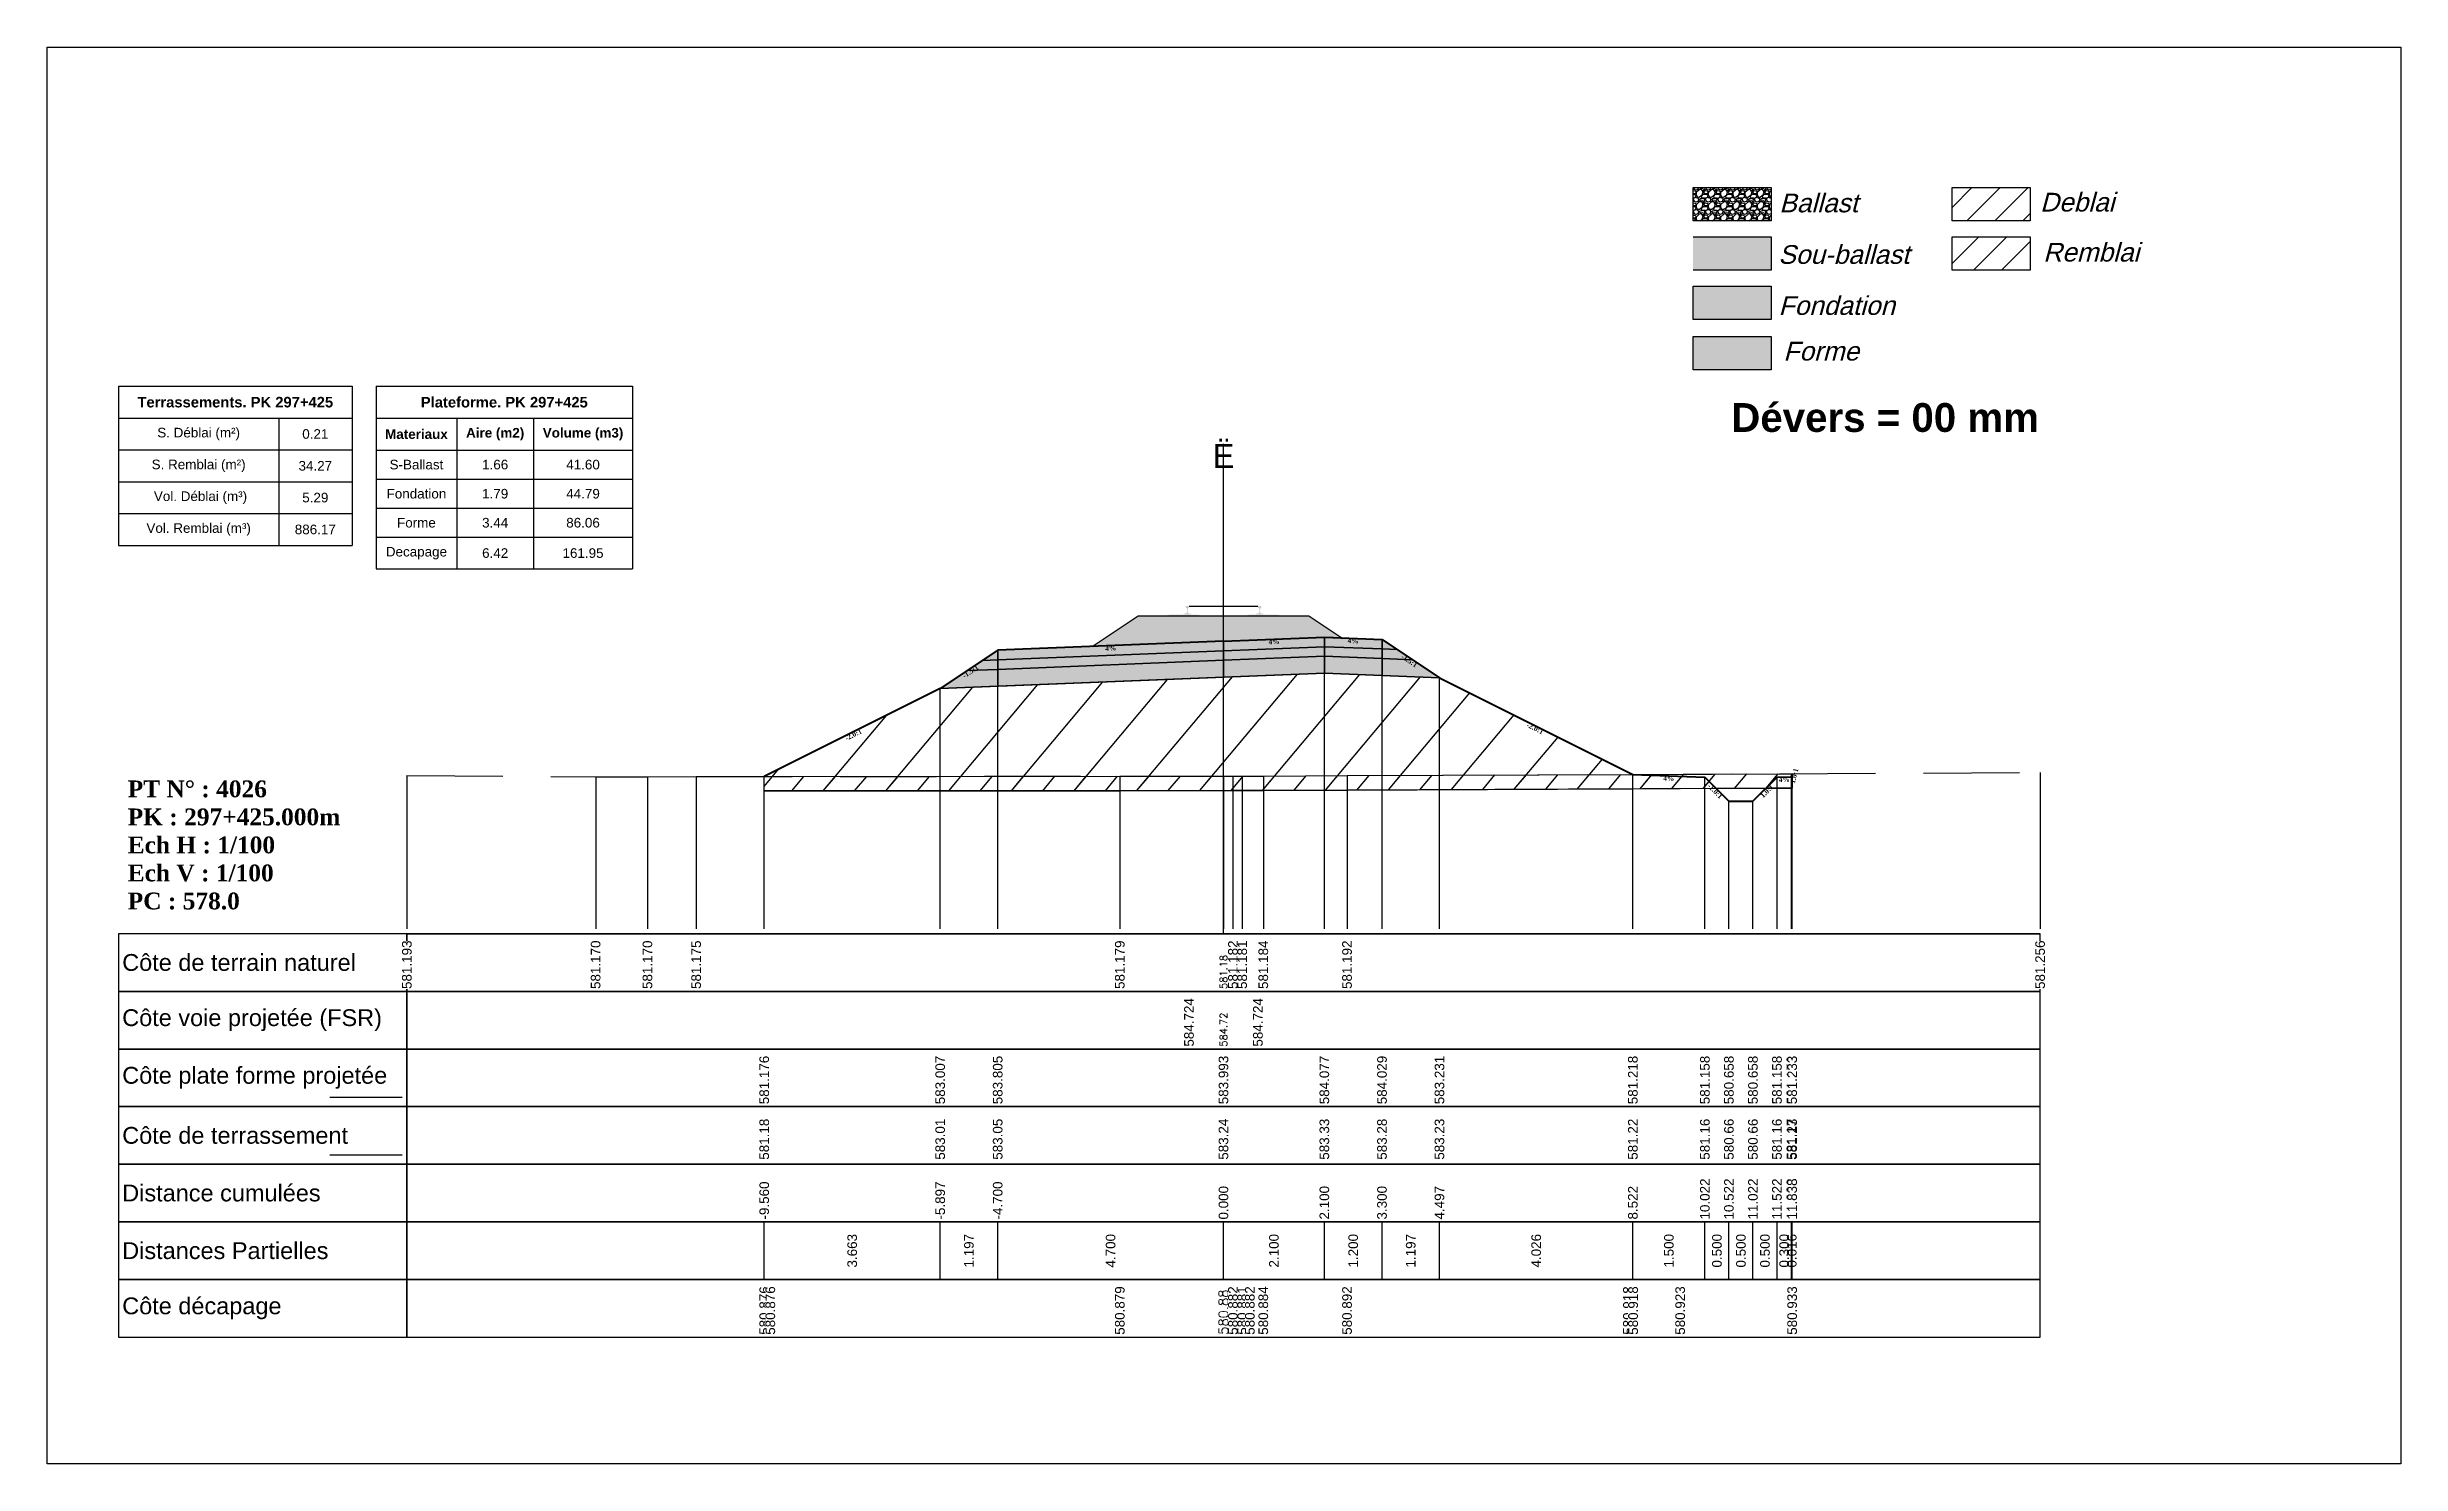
# Model space of a CAD drawing. Header units: millimetres. Extents: x 2762 to 3076, y 916 to 3305.
# Drawn here: x 3026.54 to 3075.54, y 2451.65 to 2481.15 of the extents above; entities that cross this region are included whole.
import ezdxf

# ---------------------------------------------------------------- set-up
doc = ezdxf.new("R2010")
doc.units = ezdxf.units.MM
doc.header["$LTSCALE"] = 2
doc.linetypes.add('CACHE', pattern=[9.525, 6.35, -3.175])
doc.linetypes.add('DASHED', pattern=[0.75, 0.5, -0.25])
for name, color, linetype in [('C-ANNO-TABL', 1, 'Continuous'), ('C-ANNO-TABL-TEXT', 150, 'Continuous'), ('C-ANNO-TABL-TITL', 150, 'Continuous'), ('C-ANNO-TABL-TTBL', 5, 'Continuous'), ('C-ROAD-CORR', 5, 'Continuous'), ('C-ROAD-SCTN', 7, 'Continuous')]:
    doc.layers.add(name, color=color, linetype=linetype)
doc.styles.add('ARIAL', font='arial.ttf')
doc.styles.add('C3D_Etiquette', font='romans.shx')
doc.styles.add('C3D_Profil_Travers', font='romans.shx')
doc.styles.get("Standard").update_dxf_attribs({"font": 'arial.ttf'})

msp = doc.modelspace()

# ---------------------------------------------------------------- texts
at = {"insert": (3061.599, 2473.733), "char_height": 0.6, "attachment_point": 1}
msp.add_mtext_dynamic_manual_height_columns('{\\fArial|b1|i0|c0|p34;Dévers = 00 mm}', width=8.82587, gutter_width=1.25, heights=[0], dxfattribs=at)
at = {"color": 7, "linetype": 'Continuous', "lineweight": -3}
for s, insert, char_height, attachment_point, style in [('{\\fWingdings|b0|i0|c2|p0;Ë}', (3051.03, 2472.384), 0.5, 8, 'C3D_Profil_Travers'), ('{\\fTimes New Roman|b1|i0|c0|p18;PT N° : 4026\\PPK : 297+425.000m\\PEch H : 1/100\\PEch V : 1/100\\PPC : 578.0}', (3028.218, 2463.184), 0.35, 7, 'C3D_Profil_Travers'), ('{\\fArial|b0|i0|c0|p34;Côte de terrain naturel}', (3028.104, 2462.084), 0.35, 4, 'C3D_Etiquette'), ('{\\fArial|b0|i0|c0|p34;Côte plate forme projetée}', (3028.104, 2459.684), 0.35, 4, 'C3D_Etiquette'), ('{\\fArial|b0|i0|c0|p34;Côte de terrassement}', (3028.104, 2458.484), 0.35, 4, 'C3D_Etiquette'), ('{\\fArial|b0|i0|c0|p34;Distance cumulées}', (3028.104, 2457.284), 0.35, 4, 'C3D_Etiquette'), ('{\\fArial|b0|i0|c0|p34;Distances Partielles}', (3028.104, 2456.084), 0.35, 4, 'C3D_Etiquette'), ('{\\fArial|b0|i0|c0|p34;Côte décapage}', (3028.104, 2454.884), 0.35, 4, 'C3D_Etiquette')]:
    msp.add_mtext(s, dxfattribs=dict(at, insert=insert, char_height=char_height, attachment_point=attachment_point, style=style))
at = {"color": 7, "linetype": 'Continuous', "lineweight": -3, "char_height": 0.1, "attachment_point": 2, "style": 'C3D_Etiquette'}
for s, insert, width, rotation in [('{\\fTimes New Roman|b1|i0|c0|p18;4%}', (3048.68, 2468.679), 0.42071, 2.2906), ('{\\fTimes New Roman|b1|i0|c0|p18;4%}', (3052.08, 2468.815), 0.37094, 2.2906), ('{\\fTimes New Roman|b1|i0|c0|p18;4%}', (3053.729, 2468.833), 0.42071, 357.7094), ('{\\fTimes New Roman|b1|i0|c0|p18;-1.5:1}', (3045.733, 2468.186), 0.34598, 33.6901), ('{\\fTimes New Roman|b1|i0|c0|p18;-1.5:1}', (3054.926, 2468.41), 0.34598, 326.3099), ('{\\fTimes New Roman|b1|i0|c0|p18;-2.0:1}', (3043.303, 2466.872), 0.34598, 26.5651), ('{\\fTimes New Roman|b1|i0|c0|p18;-2.0:1}', (3057.537, 2467.005), 0.34598, 333.4349), ('{\\fTimes New Roman|b1|i0|c0|p18;4%}', (3060.302, 2465.968), 0.42071, 357.7094), ('{\\fTimes New Roman|b1|i0|c0|p18;-1.0:1}', (3061.299, 2465.689), 0.34598, 315), ('{\\fTimes New Roman|b1|i0|c0|p18;1.0:1}', (3062.305, 2465.689), 0.29001, 45), ('{\\fTimes New Roman|b1|i0|c0|p18;4%}', (3062.702, 2465.944), 0.37094, 2.2906), ('{\\fTimes New Roman|b1|i0|c0|p18;1.0:1}', (3062.864, 2465.984), 0.29446, 75.9638)]:
    msp.add_mtext(s, dxfattribs=dict(at, insert=insert, width=width, rotation=rotation))
at = {"color": 7, "linetype": 'Continuous', "lineweight": -3, "rotation": 90, "style": 'C3D_Profil_Travers'}
for s, insert, char_height, attachment_point in [('581.18', (3051.03, 2461.534), 0.15, 4), ('584.72', (3051.03, 2460.334), 0.15, 4), ('{\\fArial|b0|i0|c0|p34;581.18}', (3041.47, 2457.979), 0.2, 4), ('{\\fArial|b0|i0|c0|p34;583.05}', (3046.33, 2457.979), 0.2, 4), ('{\\fArial|b0|i0|c0|p34;583.24}', (3051.03, 2457.979), 0.2, 4), ('{\\fArial|b0|i0|c0|p34;583.33}', (3053.13, 2457.979), 0.2, 4), ('{\\fArial|b0|i0|c0|p34;583.28}', (3054.33, 2457.979), 0.2, 4), ('{\\fArial|b0|i0|c0|p34;583.23}', (3055.526, 2457.979), 0.2, 4), ('{\\fArial|b0|i0|c0|p34;581.16}', (3061.052, 2457.979), 0.2, 4), ('{\\fArial|b0|i0|c0|p34;580.66}', (3061.552, 2457.979), 0.2, 4), ('{\\fArial|b0|i0|c0|p34;580.66}', (3062.052, 2457.979), 0.2, 4), ('{\\fArial|b0|i0|c0|p34;581.16}', (3062.552, 2457.979), 0.2, 4), ('{\\fArial|b0|i0|c0|p34;581.23}', (3062.868, 2457.979), 0.2, 4), ('{\\fArial|b0|i0|c0|p34;583.01}', (3045.133, 2457.979), 0.2, 4), ('{\\fArial|b0|i0|c0|p34;581.22}', (3059.552, 2457.979), 0.2, 4), ('{\\fArial|b0|i0|c0|p34;581.17}', (3062.852, 2457.979), 0.2, 4), ('{\\fArial|b0|i0|c0|p34;3.663}', (3043.301, 2456.084), 0.2, 5), ('{\\fArial|b0|i0|c0|p34;1.197}', (3045.731, 2456.084), 0.2, 5), ('{\\fArial|b0|i0|c0|p34;4.700}', (3048.68, 2456.084), 0.2, 5), ('{\\fArial|b0|i0|c0|p34;2.100}', (3052.08, 2456.084), 0.2, 5), ('{\\fArial|b0|i0|c0|p34;1.200}', (3053.73, 2456.084), 0.2, 5), ('{\\fArial|b0|i0|c0|p34;1.197}', (3054.928, 2456.084), 0.2, 5), ('{\\fArial|b0|i0|c0|p34;4.026}', (3057.539, 2456.084), 0.2, 5), ('{\\fArial|b0|i0|c0|p34;1.500}', (3060.302, 2456.084), 0.2, 5), ('{\\fArial|b0|i0|c0|p34;0.500}', (3061.302, 2456.084), 0.2, 5), ('{\\fArial|b0|i0|c0|p34;0.500}', (3061.802, 2456.084), 0.2, 5), ('{\\fArial|b0|i0|c0|p34;0.500}', (3062.302, 2456.084), 0.2, 5), ('{\\fArial|b0|i0|c0|p34;0.300}', (3062.702, 2456.084), 0.2, 5), ('{\\fArial|b0|i0|c0|p34;0.016}', (3062.86, 2456.084), 0.2, 5), ('580.88', (3051.03, 2454.334), 0.2, 4)]:
    msp.add_mtext(s, dxfattribs=dict(at, insert=insert, char_height=char_height, attachment_point=attachment_point))
at = {"color": 7, "linetype": 'Continuous', "lineweight": -3, "insert": (3028.104, 2460.884), "char_height": 0.35, "attachment_point": 4}
msp.add_mtext('{\\fArial|b0|i0|c0|p34;Côte voie projetée (FSR)}', dxfattribs=at)
at = {"layer": 'C-ANNO-TABL-TEXT', "color": 7, "style": 'ARIAL', "oblique": 15}
for s, p in [('Ballast', (3062.599, 2477.705)), ('Deblai', (3068.029, 2477.721)), ('Sou-ballast', (3062.579, 2476.632)), ('Remblai', (3068.093, 2476.679)), ('Fondation', (3062.584, 2475.569)), ('Forme', (3062.684, 2474.619))]:
    msp.add_text(s, height=0.39, dxfattribs=at).set_placement(p)
at = {"layer": 'C-ANNO-TABL-TEXT', "color": 7, "linetype": 'Continuous', "lineweight": -3, "char_height": 0.2, "attachment_point": 5, "style": 'ARIAL'}
for s, insert in [('{\\fArial|b0|i0|c0|p34;\\C7;0.21}', (3032.124, 2473.088)), ('{\\fArial|b0|i0|c0|p34;\\C7;S-Ballast}', (3034.229, 2472.451)), ('{\\fArial|b0|i0|c0|p34;\\C7;1.66}', (3035.868, 2472.451)), ('{\\C18;\\c0;41.60}', (3037.697, 2472.451)), ('{\\fArial|b0|i0|c0|p34;\\C7;34.27}', (3032.124, 2472.426)), ('{\\fArial|b0|i0|c0|p34;\\C7;5.29}', (3032.124, 2471.764)), ('{\\fArial|b0|i0|c0|p34;\\C7;Fondation}', (3034.229, 2471.845)), ('{\\fArial|b0|i0|c0|p34;\\C7;1.79}', (3035.868, 2471.845)), ('{\\C18;\\c0;44.79}', (3037.697, 2471.845)), ('{\\fArial|b0|i0|c0|p34;\\C7;886.17}', (3032.124, 2471.101)), ('{\\fArial|b0|i0|c0|p34;\\C7;Forme}', (3034.229, 2471.241)), ('{\\fArial|b0|i0|c0|p34;\\C7;3.44}', (3035.868, 2471.241)), ('{\\C18;\\c0;86.06}', (3037.697, 2471.241)), ('{\\fArial|b0|i0|c0|p34;\\C7;Decapage}', (3034.229, 2470.609)), ('{\\fArial|b0|i0|c0|p34;\\C7;6.42}', (3035.868, 2470.609)), ('{\\C18;\\c0;161.95}', (3037.697, 2470.609))]:
    msp.add_mtext(s, dxfattribs=dict(at, insert=insert))
at = {"layer": 'C-ANNO-TABL-TITL', "color": 7, "linetype": 'Continuous', "lineweight": -3, "attachment_point": 5, "style": 'ARIAL'}
for s, insert, char_height in [('{\\fArial|b1|i0|c0|p34;\\C7;Terrassements. PK 297+425}', (3030.458, 2473.751), 0.22), ('{\\fArial|b1|i0|c0|p34;\\C18;\\c0;Plateforme. PK 297+425}', (3036.058, 2473.75), 0.22), ('{\\fArial|b0|i0|c0|p34;\\C7;S. Déblai (m²) }', (3029.695, 2473.088), 0.2), ('{\\fArial|b1|i0|c0|p34;\\C7;Materiaux   }', (3034.229, 2473.085), 0.2), ('{\\fArial|b1|i0|c0|p34;\\C7;Aire (m2)}', (3035.868, 2473.085), 0.2), ('{\\fArial|b1|i0|c0|p34;\\C7;Volume (m3)}', (3037.697, 2473.085), 0.2), ('{\\fArial|b0|i0|c0|p34;\\C7;S. Remblai (m²) }', (3029.695, 2472.426), 0.2), ('{\\fArial|b0|i0|c0|p34;\\C7; Vol. Déblai (m³) }', (3029.695, 2471.764), 0.2), ('{\\fArial|b0|i0|c0|p34;\\C7;Vol. Remblai (m³)}', (3029.695, 2471.101), 0.2)]:
    msp.add_mtext(s, dxfattribs=dict(at, insert=insert, char_height=char_height))

# ---------------------------------------------------------------- hatches: boundary and pattern name
h = msp.add_hatch(color=11)
h.dxf.hatch_style = 1
h.paths.add_polyline_path([(3062.431, 2477.191), (3060.805, 2477.191), (3060.805, 2476.499), (3062.431, 2476.499)])
h = msp.add_hatch(color=30)
h.dxf.hatch_style = 1
h.paths.add_polyline_path([(3062.431, 2476.164), (3060.805, 2476.164), (3060.805, 2475.472), (3062.431, 2475.472)])
h = msp.add_hatch(color=83)
h.dxf.hatch_style = 1
h.paths.add_polyline_path([(3062.431, 2475.118), (3060.805, 2475.118), (3060.805, 2474.426), (3062.431, 2474.426)])
at = {"linetype": 'Continuous', "lineweight": -3}
h = msp.add_hatch(dxfattribs=at)
h.set_pattern_fill('GRAVEL', color=252, scale=0.009, style=0)
h.set_pattern_definition([(228.0128, (3048.461781, 2468.896046), (-1.8288, -2.0574), [0.030755, -3.0447435]), (184.96974, (3048.441207, 2468.873186), (2.743199999, 0.228600013), [0.0527764, -5.2248644]), (132.51045, (3048.388629, 2468.868614), (2.286, -2.5146), [0.0372133, -3.684125]), (267.2737, (3048.299475, 2468.811464), (0.2286, 4.572), [0.0480604, -4.7579794]), (292.83365, (3048.297189, 2468.763458), (-1.143, 2.7432), [0.047127, -4.6655827]), (357.2737, (3048.315477, 2468.720024), (-4.572, 0.2286), [0.0480604, -4.7579794]), (37.69424, (3048.363483, 2468.717738), (-2.9718, -2.286), [0.0635574, -6.2921804]), (72.25533, (3048.413775, 2468.7566), (1.6002, 5.0292), [0.0600048, -5.940473]), (121.42957, (3048.432063, 2468.81375), (-1.8288, 2.9718), [0.048223, -4.774099]), (175.23636, (3048.406917, 2468.854898), (2.5146, -0.2286), [0.055054, -2.697654]), (222.39744, (3048.352053, 2468.8594704), (-2.7432, -2.5146), [0.071197, -7.0485095]), (138.81407, (3048.52579, 2468.809178), (-1.6002, 1.3716), [0.0243004, -2.405751]), (171.46923, (3048.507501, 2468.82518), (2.9718, -0.4572), [0.0462314, -4.5769175]), (225, (3048.46178, 2468.83204), (-3e-17, -0.2286), [0.032329, -0.29096]), (203.1986, (3048.44578, 2468.85947), (1.143, 0.4572), [0.01741, -1.723556]), (291.8014, (3048.429777, 2468.852612), (-0.2286, 0.6858), [0.024621, -1.206428]), (30.9638, (3048.43892, 2468.829752), (0.6858, 0.4572), [0.039989, -1.292967]), (161.565, (3048.47321, 2468.85033), (0.4572, -0.2286), [0.028916, -0.693981]), (16.38954, (3048.297189, 2468.852612), (2.286, 0.6858), [0.040508, -4.0102944]), (70.34618, (3048.336051, 2468.864042), (-0.9144, -2.5146), [0.033984, -3.3643994]), (293.1986, (3048.47321, 2468.896046), (-0.4572, 1.143), [0.034819, -1.7061465]), (343.61046, (3048.486927, 2468.864042), (-2.286, 0.6858), [0.040508, -4.0102944]), (339.44395, (3048.29719, 2468.71088), (-1.143, 0.4572), [0.039063, -1.914096]), (294.77514, (3048.333765, 2468.697164), (-1.143, 2.5146), [0.0327305, -3.2403234]), (66.8014, (3048.475497, 2468.667446), (0.4572, 1.143), [0.034819, -1.7061465]), (17.35402, (3048.489213, 2468.69945), (-2.9718, -0.9144), [0.0383204, -3.793714]), (69.44395, (3048.363483, 2468.667446), (-0.4572, -1.143), [0.0195316, -1.933628]), (101.3099, (3048.46178, 2468.667446), (-0.2286, 0.9144), [0.011656, -1.1539795]), (165.9638, (3048.459495, 2468.678876), (0.6858, -0.2286), [0.047127, -0.895415]), (186.009, (3048.413775, 2468.690306), (2.286, 0.2286), [0.043674, -4.323723]), (303.69, (3048.43892, 2468.80918), (-0.2286, 0.4572), [0.032969, -0.79126]), (353.15723, (3048.457209, 2468.781746), (3.8862, -0.4572), [0.05756, -5.698441]), (60.9454, (3048.51436, 2468.774888), (-0.9144, -1.6002), [0.023536, -2.330045]), (90, (3048.5258, 2468.79546), (-0.2286, 0.2286), [0.013716, -0.214884]), (120.25644, (3048.409203, 2468.697164), (0.9144, -1.6002), [0.031758, -3.1440547]), (48.0128, (3048.393201, 2468.724596), (1.8288, 2.0574), [0.06151, -3.0139886]), (0, (3048.43435, 2468.77032), (0.2286, 0.2286), [0.059436, -0.169164]), (325.30485, (3048.493785, 2468.770316), (2.286, -1.6002), [0.036145, -3.5783385]), (254.0546, (3048.523503, 2468.749742), (-0.2286, -0.9144), [0.033285, -1.6309485]), (207.64598, (3048.514359, 2468.717738), (-4.3434, -2.286), [0.054193, -5.365122]), (175.42608, (3048.466353, 2468.692592), (-2.9718, 0.2286), [0.0573327, -5.675926])])
h.paths.add_polyline_path([(3048.297, 2468.667), (3049.255, 2469.306), (3052.805, 2469.306), (3053.494, 2468.846), (3053.13, 2468.861)])
msp.add_hatch(color=254, dxfattribs=at).paths.add_polyline_path([(3049.812, 2469.124), (3049.812, 2469.309), (3049.927, 2469.33), (3050.275, 2469.33), (3050.275, 2469.336), (3050.201, 2469.336), (3050.201, 2469.345), (3050.202, 2469.347), (3050.204, 2469.347), (3050.205, 2469.348), (3050.225, 2469.349), (3050.228, 2469.35), (3050.231, 2469.351), (3050.259, 2469.361), (3050.262, 2469.363), (3050.263, 2469.364), (3050.264, 2469.365), (3050.265, 2469.37), (3050.266, 2469.377), (3050.267, 2469.386), (3050.268, 2469.396), (3050.268, 2469.42), (3050.267, 2469.436), (3050.267, 2469.442), (3050.266, 2469.448), (3050.265, 2469.453), (3050.265, 2469.455), (3050.264, 2469.458), (3050.263, 2469.46), (3050.262, 2469.461), (3050.261, 2469.462), (3050.26, 2469.463), (3050.244, 2469.469), (3050.242, 2469.47), (3050.241, 2469.471), (3050.24, 2469.473), (3050.24, 2469.475), (3050.24, 2469.493), (3050.241, 2469.498), (3050.242, 2469.5), (3050.244, 2469.502), (3050.246, 2469.504), (3050.249, 2469.505), (3050.25, 2469.506), (3050.254, 2469.507), (3050.258, 2469.507), (3050.261, 2469.507), (3050.265, 2469.508), (3050.27, 2469.508), (3050.273, 2469.508), (3050.276, 2469.508), (3050.28, 2469.508), (3050.283, 2469.508), (3050.287, 2469.508), (3050.292, 2469.507), (3050.295, 2469.507), (3050.299, 2469.507), (3050.303, 2469.506), (3050.304, 2469.505), (3050.306, 2469.504), (3050.309, 2469.502), (3050.311, 2469.5), (3050.312, 2469.498), (3050.312, 2469.493), (3050.312, 2469.475), (3050.312, 2469.473), (3050.312, 2469.471), (3050.311, 2469.47), (3050.309, 2469.469), (3050.293, 2469.463), (3050.292, 2469.462), (3050.29, 2469.461), (3050.289, 2469.46), (3050.289, 2469.458), (3050.288, 2469.455), (3050.287, 2469.453), (3050.287, 2469.448), (3050.286, 2469.442), (3050.285, 2469.436), (3050.285, 2469.42), (3050.285, 2469.396), (3050.286, 2469.386), (3050.287, 2469.377), (3050.288, 2469.37), (3050.289, 2469.365), (3050.29, 2469.364), (3050.291, 2469.363), (3050.293, 2469.361), (3050.322, 2469.351), (3050.325, 2469.35), (3050.328, 2469.349), (3050.348, 2469.348), (3050.349, 2469.347), (3050.35, 2469.347), (3050.351, 2469.345), (3050.351, 2469.336), (3050.277, 2469.336), (3050.277, 2469.33), (3050.481, 2469.33), (3050.613, 2469.299), (3051.447, 2469.299), (3051.578, 2469.33), (3051.782, 2469.33), (3051.782, 2469.336), (3051.708, 2469.336), (3051.708, 2469.345), (3051.709, 2469.347), (3051.711, 2469.347), (3051.712, 2469.348), (3051.732, 2469.349), (3051.735, 2469.35), (3051.738, 2469.351), (3051.766, 2469.361), (3051.769, 2469.363), (3051.77, 2469.364), (3051.771, 2469.365), (3051.772, 2469.37), (3051.773, 2469.377), (3051.774, 2469.386), (3051.775, 2469.396), (3051.775, 2469.42), (3051.774, 2469.436), (3051.774, 2469.442), (3051.773, 2469.448), (3051.772, 2469.453), (3051.772, 2469.455), (3051.771, 2469.458), (3051.77, 2469.46), (3051.769, 2469.461), (3051.768, 2469.462), (3051.767, 2469.463), (3051.751, 2469.469), (3051.749, 2469.47), (3051.748, 2469.471), (3051.747, 2469.473), (3051.747, 2469.475), (3051.747, 2469.493), (3051.748, 2469.498), (3051.749, 2469.5), (3051.751, 2469.502), (3051.753, 2469.504), (3051.756, 2469.505), (3051.757, 2469.506), (3051.761, 2469.507), (3051.765, 2469.507), (3051.768, 2469.507), (3051.772, 2469.508), (3051.777, 2469.508), (3051.78, 2469.508), (3051.783, 2469.508), (3051.787, 2469.508), (3051.79, 2469.508), (3051.794, 2469.508), (3051.799, 2469.507), (3051.802, 2469.507), (3051.806, 2469.507), (3051.81, 2469.506), (3051.811, 2469.505), (3051.813, 2469.504), (3051.816, 2469.502), (3051.818, 2469.5), (3051.819, 2469.498), (3051.819, 2469.493), (3051.819, 2469.475), (3051.819, 2469.473), (3051.819, 2469.471), (3051.818, 2469.47), (3051.816, 2469.469), (3051.8, 2469.463), (3051.799, 2469.462), (3051.797, 2469.461), (3051.796, 2469.46), (3051.796, 2469.458), (3051.795, 2469.455), (3051.794, 2469.453), (3051.794, 2469.448), (3051.793, 2469.442), (3051.792, 2469.436), (3051.792, 2469.42), (3051.792, 2469.396), (3051.793, 2469.386), (3051.794, 2469.377), (3051.795, 2469.37), (3051.796, 2469.365), (3051.797, 2469.364), (3051.798, 2469.363), (3051.8, 2469.361), (3051.829, 2469.351), (3051.832, 2469.35), (3051.835, 2469.349), (3051.855, 2469.348), (3051.856, 2469.347), (3051.857, 2469.347), (3051.858, 2469.345), (3051.858, 2469.336), (3051.784, 2469.336), (3051.784, 2469.33), (3052.132, 2469.33), (3052.247, 2469.309), (3052.247, 2469.124)])
h = msp.add_hatch(color=30, dxfattribs=at)
h.paths.add_polyline_path([(3054.33, 2468.413), (3054.33, 2468.613), (3054.649, 2468.6), (3054.968, 2468.387)])
h.paths.add_polyline_path([(3053.13, 2468.461), (3053.13, 2468.661), (3054.33, 2468.613), (3054.33, 2468.413)])
h.paths.add_polyline_path([(3051.03, 2468.377), (3051.03, 2468.577), (3053.13, 2468.661), (3053.13, 2468.461)])
h.paths.add_polyline_path([(3046.33, 2468.189), (3046.33, 2468.389), (3051.03, 2468.577), (3051.03, 2468.377)])
h.paths.add_polyline_path([(3045.691, 2468.163), (3046.01, 2468.376), (3046.33, 2468.389), (3046.33, 2468.189)])
h = msp.add_hatch(color=11, dxfattribs=at)
h.paths.add_polyline_path([(3054.33, 2468.613), (3054.33, 2468.813), (3054.649, 2468.6)])
h.paths.add_polyline_path([(3053.13, 2468.661), (3053.13, 2468.861), (3054.33, 2468.813), (3054.33, 2468.613)])
h.paths.add_polyline_path([(3051.03, 2468.577), (3051.03, 2468.777), (3053.13, 2468.861), (3053.13, 2468.661)])
h.paths.add_polyline_path([(3046.33, 2468.389), (3046.33, 2468.589), (3051.03, 2468.777), (3051.03, 2468.577)])
h.paths.add_polyline_path([(3046.01, 2468.376), (3046.33, 2468.589), (3046.33, 2468.389)])
h = msp.add_hatch(color=83, dxfattribs=at)
h.paths.add_polyline_path([(3054.33, 2468.063), (3054.33, 2468.413), (3054.968, 2468.387), (3055.526, 2468.015)])
h.paths.add_polyline_path([(3053.13, 2468.111), (3053.13, 2468.461), (3054.33, 2468.413), (3054.33, 2468.063)])
h.paths.add_polyline_path([(3051.03, 2468.027), (3051.03, 2468.377), (3053.13, 2468.461), (3053.13, 2468.111)])
h.paths.add_polyline_path([(3046.33, 2467.839), (3046.33, 2468.189), (3051.03, 2468.377), (3051.03, 2468.027)])
h.paths.add_polyline_path([(3045.133, 2467.791), (3045.691, 2468.163), (3046.33, 2468.189), (3046.33, 2467.839)])
h = msp.add_hatch(dxfattribs=at)
h.set_pattern_fill('_U', color=3, angle=50, style=0, pattern_type=0)
h.set_pattern_definition([(50, (3062.3243, 2465.7144), (-0.766044, 0.642788), [])])
h.paths.add_polyline_path([(3062.324, 2465.714), (3062.552, 2465.942), (3062.852, 2465.954), (3062.868, 2466.017), (3062.868, 2465.717)])
h.paths.add_polyline_path([(3041.47, 2465.659), (3041.47, 2465.959), (3045.133, 2467.791), (3053.13, 2468.111), (3055.526, 2468.015), (3059.552, 2466.002), (3061.052, 2465.942), (3061.284, 2465.71), (3053.602, 2465.676), (3051.859, 2465.668), (3051.42, 2465.665), (3051.227, 2465.666), (3048.872, 2465.663)])
h = msp.add_hatch(dxfattribs=at)
h.set_pattern_fill('_U', color=150, scale=0.5, angle=50, style=0, pattern_type=0)
h.set_pattern_definition([(50, (3062.3243, 2465.7144), (-0.383022, 0.321394), [])])
h.paths.add_polyline_path([(3062.324, 2465.714), (3062.552, 2465.942), (3062.852, 2465.954), (3062.868, 2466.017), (3062.868, 2465.717)])
h.paths.add_polyline_path([(3059.552, 2466.002), (3062.868, 2466.017), (3062.852, 2465.954), (3062.552, 2465.942), (3062.324, 2465.714), (3061.284, 2465.71), (3061.052, 2465.942)])
h.paths.add_polyline_path([(3041.47, 2465.659), (3041.47, 2465.959), (3048.872, 2465.963), (3051.227, 2465.966), (3051.42, 2465.965), (3051.859, 2465.968), (3053.602, 2465.976), (3059.552, 2466.002), (3061.052, 2465.942), (3061.284, 2465.71), (3053.602, 2465.676), (3051.859, 2465.668), (3051.42, 2465.665), (3051.227, 2465.666), (3048.872, 2465.663)])

# ---------------------------------------------------------------- linework, layer by layer
for p, q in [((3060.805, 2478.219), (3062.431, 2478.219)), ((3060.805, 2478.219), (3062.431, 2478.219)), ((3060.805, 2477.527), (3060.805, 2478.219)), ((3062.431, 2478.219), (3062.431, 2477.527)), ((3062.431, 2478.219), (3062.431, 2477.527)), ((3066.198, 2478.219), (3067.824, 2478.219)), ((3066.198, 2477.527), (3066.198, 2478.219)), ((3067.824, 2478.219), (3067.824, 2477.527)), ((3062.431, 2477.527), (3060.805, 2477.527)), ((3062.431, 2477.527), (3060.805, 2477.527)), ((3067.824, 2477.527), (3066.198, 2477.527)), ((3060.805, 2477.191), (3062.431, 2477.191)), ((3062.431, 2477.191), (3062.431, 2476.499)), ((3066.198, 2477.191), (3067.824, 2477.191)), ((3066.198, 2476.499), (3066.198, 2477.191)), ((3067.824, 2477.191), (3067.824, 2476.499)), ((3062.431, 2476.499), (3060.805, 2476.499)), ((3067.824, 2476.499), (3066.198, 2476.499)), ((3060.805, 2476.164), (3062.431, 2476.164)), ((3060.805, 2475.472), (3060.805, 2476.164)), ((3062.431, 2476.164), (3062.431, 2475.472)), ((3062.431, 2475.472), (3060.805, 2475.472)), ((3060.805, 2475.118), (3062.431, 2475.118)), ((3060.805, 2474.426), (3060.805, 2475.118)), ((3062.431, 2475.118), (3062.431, 2474.426)), ((3062.431, 2474.426), (3060.805, 2474.426))]:
    msp.add_line(p, q)
at = {"linetype": 'Continuous'}
for p, q in [((3060.808, 2478.172), (3060.805, 2478.173)), ((3060.805, 2478.17), (3060.808, 2478.172)), ((3060.845, 2478.144), (3060.805, 2478.15)), ((3060.805, 2478.104), (3060.855, 2478.098)), ((3060.805, 2478.083), (3060.831, 2478.083)), ((3060.857, 2478.019), (3060.805, 2477.992)), ((3060.809, 2477.969), (3060.824, 2477.934)), ((3060.81, 2477.969), (3060.826, 2478.005)), ((3060.811, 2478.219), (3060.824, 2478.188)), ((3060.823, 2478.188), (3060.866, 2478.175)), ((3060.823, 2477.934), (3060.866, 2477.921)), ((3060.826, 2478.005), (3060.867, 2478.018)), ((3060.83, 2478.086), (3060.864, 2478.063)), ((3060.868, 2478.128), (3060.847, 2478.145)), ((3060.854, 2478.088), (3060.867, 2478.111)), ((3060.864, 2478.061), (3060.854, 2478.025)), ((3060.866, 2478.175), (3060.91, 2478.188)), ((3060.866, 2478.016), (3060.907, 2478.001)), ((3060.866, 2477.921), (3060.91, 2477.934)), ((3060.869, 2478.129), (3060.867, 2478.076)), ((3060.867, 2478.111), (3060.867, 2478.127)), ((3060.867, 2478.076), (3060.887, 2478.028)), ((3060.934, 2478.175), (3060.875, 2478.122)), ((3060.887, 2478.025), (3060.94, 2478.022)), ((3060.906, 2478.003), (3060.921, 2477.97)), ((3060.91, 2478.187), (3060.921, 2478.219)), ((3060.91, 2477.933), (3060.923, 2477.969)), ((3060.987, 2478.175), (3060.926, 2478.18)), ((3060.967, 2477.939), (3060.939, 2477.969)), ((3060.94, 2478.025), (3060.996, 2478.068)), ((3060.94, 2477.969), (3060.948, 2477.989)), ((3060.967, 2478.193), (3060.943, 2478.219)), ((3060.996, 2477.989), (3060.948, 2477.984)), ((3061.01, 2478.199), (3060.952, 2478.194)), ((3061.01, 2477.945), (3060.952, 2477.94)), ((3060.974, 2478.033), (3061.019, 2478.083)), ((3060.993, 2478.003), (3060.975, 2478.034)), ((3061.014, 2478.131), (3060.986, 2478.176)), ((3061.055, 2477.999), (3060.991, 2478.004)), ((3060.996, 2478.068), (3061.016, 2478.132)), ((3061.047, 2477.982), (3060.996, 2477.994)), ((3061.013, 2478.175), (3061.023, 2478.15)), ((3061.032, 2478.183), (3061.014, 2478.176)), ((3061.019, 2478.083), (3061.085, 2478.083)), ((3061.024, 2478.149), (3061.062, 2478.172)), ((3061.049, 2478.152), (3061.024, 2478.127)), ((3061.024, 2478.127), (3061.044, 2478.096)), ((3061.044, 2478.219), (3061.026, 2478.198)), ((3061.044, 2478.219), (3061.026, 2478.198)), ((3061.049, 2477.97), (3061.026, 2477.944)), ((3061.062, 2478.172), (3061.031, 2478.182)), ((3061.045, 2478.106), (3061.109, 2478.098)), ((3061.049, 2477.969), (3061.047, 2477.982)), ((3061.099, 2478.144), (3061.049, 2478.151)), ((3061.099, 2478.144), (3061.049, 2478.151)), ((3061.111, 2478.019), (3061.058, 2477.991)), ((3061.063, 2477.969), (3061.078, 2477.934)), ((3061.064, 2477.969), (3061.08, 2478.005)), ((3061.065, 2478.219), (3061.078, 2478.188)), ((3061.065, 2478.219), (3061.078, 2478.188)), ((3061.077, 2478.188), (3061.12, 2478.175)), ((3061.077, 2478.188), (3061.12, 2478.175)), ((3061.077, 2477.934), (3061.12, 2477.921)), ((3061.08, 2478.005), (3061.121, 2478.018)), ((3061.084, 2478.086), (3061.118, 2478.063)), ((3061.122, 2478.128), (3061.101, 2478.145)), ((3061.122, 2478.128), (3061.101, 2478.145)), ((3061.108, 2478.088), (3061.121, 2478.111)), ((3061.118, 2478.061), (3061.108, 2478.025)), ((3061.12, 2478.175), (3061.164, 2478.188)), ((3061.12, 2478.175), (3061.164, 2478.188)), ((3061.12, 2478.016), (3061.161, 2478.001)), ((3061.12, 2477.921), (3061.164, 2477.934)), ((3061.123, 2478.129), (3061.121, 2478.076)), ((3061.123, 2478.129), (3061.121, 2478.076)), ((3061.121, 2478.111), (3061.121, 2478.127)), ((3061.121, 2478.111), (3061.121, 2478.127)), ((3061.121, 2478.076), (3061.141, 2478.028)), ((3061.188, 2478.175), (3061.129, 2478.122)), ((3061.188, 2478.175), (3061.129, 2478.122)), ((3061.141, 2478.025), (3061.194, 2478.022)), ((3061.16, 2478.003), (3061.175, 2477.97)), ((3061.164, 2478.187), (3061.175, 2478.219)), ((3061.164, 2478.187), (3061.175, 2478.219)), ((3061.164, 2477.933), (3061.177, 2477.969)), ((3061.241, 2478.175), (3061.18, 2478.18)), ((3061.241, 2478.175), (3061.18, 2478.18)), ((3061.221, 2477.939), (3061.193, 2477.969)), ((3061.194, 2478.025), (3061.25, 2478.068)), ((3061.194, 2478.025), (3061.25, 2478.068)), ((3061.194, 2477.969), (3061.202, 2477.989)), ((3061.221, 2478.193), (3061.197, 2478.219)), ((3061.221, 2478.193), (3061.197, 2478.219)), ((3061.25, 2477.989), (3061.202, 2477.984)), ((3061.264, 2478.199), (3061.206, 2478.194)), ((3061.264, 2478.199), (3061.206, 2478.194)), ((3061.264, 2477.945), (3061.206, 2477.94)), ((3061.228, 2478.033), (3061.273, 2478.083)), ((3061.228, 2478.033), (3061.273, 2478.083)), ((3061.247, 2478.003), (3061.229, 2478.034)), ((3061.247, 2478.003), (3061.229, 2478.034)), ((3061.268, 2478.131), (3061.24, 2478.176)), ((3061.268, 2478.131), (3061.24, 2478.176)), ((3061.309, 2477.999), (3061.245, 2478.004)), ((3061.309, 2477.999), (3061.245, 2478.004)), ((3061.25, 2478.068), (3061.27, 2478.132)), ((3061.25, 2478.068), (3061.27, 2478.132)), ((3061.301, 2477.982), (3061.25, 2477.994)), ((3061.301, 2477.982), (3061.25, 2477.994)), ((3061.267, 2478.175), (3061.277, 2478.15)), ((3061.267, 2478.175), (3061.277, 2478.15)), ((3061.286, 2478.183), (3061.268, 2478.176)), ((3061.286, 2478.183), (3061.268, 2478.176)), ((3061.273, 2478.083), (3061.339, 2478.083)), ((3061.273, 2478.083), (3061.339, 2478.083)), ((3061.278, 2478.149), (3061.316, 2478.172)), ((3061.278, 2478.149), (3061.316, 2478.172)), ((3061.303, 2478.152), (3061.278, 2478.127)), ((3061.303, 2478.152), (3061.278, 2478.127)), ((3061.278, 2478.127), (3061.298, 2478.096)), ((3061.278, 2478.127), (3061.298, 2478.096)), ((3061.298, 2478.219), (3061.28, 2478.198)), ((3061.298, 2478.219), (3061.28, 2478.198)), ((3061.303, 2477.97), (3061.28, 2477.944)), ((3061.303, 2477.97), (3061.28, 2477.944)), ((3061.316, 2478.172), (3061.285, 2478.182)), ((3061.316, 2478.172), (3061.285, 2478.182)), ((3061.299, 2478.106), (3061.363, 2478.098)), ((3061.299, 2478.106), (3061.363, 2478.098)), ((3061.303, 2477.969), (3061.301, 2477.982)), ((3061.303, 2477.969), (3061.301, 2477.982)), ((3061.353, 2478.144), (3061.303, 2478.151)), ((3061.353, 2478.144), (3061.303, 2478.151)), ((3061.365, 2478.019), (3061.312, 2477.991)), ((3061.365, 2478.019), (3061.312, 2477.991)), ((3061.317, 2477.969), (3061.332, 2477.934)), ((3061.317, 2477.969), (3061.332, 2477.934)), ((3061.318, 2477.969), (3061.334, 2478.005)), ((3061.318, 2477.969), (3061.334, 2478.005)), ((3061.319, 2478.219), (3061.332, 2478.188)), ((3061.319, 2478.219), (3061.332, 2478.188)), ((3061.331, 2478.188), (3061.374, 2478.175)), ((3061.331, 2478.188), (3061.374, 2478.175)), ((3061.331, 2477.934), (3061.374, 2477.921)), ((3061.331, 2477.934), (3061.374, 2477.921)), ((3061.334, 2478.005), (3061.375, 2478.018)), ((3061.334, 2478.005), (3061.375, 2478.018)), ((3061.338, 2478.086), (3061.372, 2478.063)), ((3061.338, 2478.086), (3061.372, 2478.063)), ((3061.376, 2478.128), (3061.355, 2478.145)), ((3061.376, 2478.128), (3061.355, 2478.145)), ((3061.362, 2478.088), (3061.375, 2478.111)), ((3061.362, 2478.088), (3061.375, 2478.111)), ((3061.372, 2478.061), (3061.362, 2478.025)), ((3061.372, 2478.061), (3061.362, 2478.025)), ((3061.374, 2478.175), (3061.418, 2478.188)), ((3061.374, 2478.175), (3061.418, 2478.188)), ((3061.374, 2478.016), (3061.415, 2478.001)), ((3061.374, 2478.016), (3061.415, 2478.001)), ((3061.374, 2477.921), (3061.418, 2477.934)), ((3061.374, 2477.921), (3061.418, 2477.934)), ((3061.377, 2478.129), (3061.375, 2478.076)), ((3061.377, 2478.129), (3061.375, 2478.076)), ((3061.375, 2478.111), (3061.375, 2478.127)), ((3061.375, 2478.111), (3061.375, 2478.127)), ((3061.375, 2478.076), (3061.395, 2478.028)), ((3061.375, 2478.076), (3061.395, 2478.028)), ((3061.442, 2478.175), (3061.383, 2478.122)), ((3061.442, 2478.175), (3061.383, 2478.122)), ((3061.395, 2478.025), (3061.448, 2478.022)), ((3061.395, 2478.025), (3061.448, 2478.022)), ((3061.414, 2478.003), (3061.429, 2477.97)), ((3061.414, 2478.003), (3061.429, 2477.97)), ((3061.418, 2478.187), (3061.429, 2478.219)), ((3061.418, 2478.187), (3061.429, 2478.219)), ((3061.418, 2477.933), (3061.431, 2477.969)), ((3061.418, 2477.933), (3061.431, 2477.969)), ((3061.495, 2478.175), (3061.434, 2478.18)), ((3061.495, 2478.175), (3061.434, 2478.18)), ((3061.475, 2477.939), (3061.447, 2477.969)), ((3061.475, 2477.939), (3061.447, 2477.969)), ((3061.448, 2478.025), (3061.504, 2478.068)), ((3061.448, 2478.025), (3061.504, 2478.068)), ((3061.448, 2477.969), (3061.456, 2477.989)), ((3061.448, 2477.969), (3061.456, 2477.989)), ((3061.475, 2478.193), (3061.451, 2478.219)), ((3061.475, 2478.193), (3061.451, 2478.219)), ((3061.504, 2477.989), (3061.456, 2477.984)), ((3061.504, 2477.989), (3061.456, 2477.984)), ((3061.518, 2478.199), (3061.46, 2478.194)), ((3061.518, 2478.199), (3061.46, 2478.194)), ((3061.518, 2477.945), (3061.46, 2477.94)), ((3061.518, 2477.945), (3061.46, 2477.94)), ((3061.482, 2478.033), (3061.527, 2478.083)), ((3061.482, 2478.033), (3061.527, 2478.083)), ((3061.501, 2478.003), (3061.483, 2478.034)), ((3061.501, 2478.003), (3061.483, 2478.034)), ((3061.522, 2478.131), (3061.494, 2478.176)), ((3061.522, 2478.131), (3061.494, 2478.176)), ((3061.563, 2477.999), (3061.499, 2478.004)), ((3061.563, 2477.999), (3061.499, 2478.004)), ((3061.504, 2478.068), (3061.524, 2478.132)), ((3061.504, 2478.068), (3061.524, 2478.132)), ((3061.555, 2477.982), (3061.504, 2477.994)), ((3061.555, 2477.982), (3061.504, 2477.994)), ((3061.521, 2478.175), (3061.531, 2478.15)), ((3061.521, 2478.175), (3061.531, 2478.15)), ((3061.54, 2478.183), (3061.522, 2478.176)), ((3061.54, 2478.183), (3061.522, 2478.176)), ((3061.527, 2478.083), (3061.593, 2478.083)), ((3061.527, 2478.083), (3061.593, 2478.083)), ((3061.532, 2478.149), (3061.57, 2478.172)), ((3061.532, 2478.149), (3061.57, 2478.172)), ((3061.557, 2478.152), (3061.532, 2478.127)), ((3061.557, 2478.152), (3061.532, 2478.127)), ((3061.532, 2478.127), (3061.552, 2478.096)), ((3061.532, 2478.127), (3061.552, 2478.096)), ((3061.552, 2478.219), (3061.534, 2478.198)), ((3061.552, 2478.219), (3061.534, 2478.198)), ((3061.557, 2477.97), (3061.534, 2477.944)), ((3061.557, 2477.97), (3061.534, 2477.944)), ((3061.57, 2478.172), (3061.539, 2478.182)), ((3061.57, 2478.172), (3061.539, 2478.182)), ((3061.553, 2478.106), (3061.617, 2478.098)), ((3061.553, 2478.106), (3061.617, 2478.098)), ((3061.557, 2477.969), (3061.555, 2477.982)), ((3061.557, 2477.969), (3061.555, 2477.982)), ((3061.607, 2478.144), (3061.557, 2478.151)), ((3061.607, 2478.144), (3061.557, 2478.151)), ((3061.619, 2478.019), (3061.566, 2477.991)), ((3061.619, 2478.019), (3061.566, 2477.991)), ((3061.571, 2477.969), (3061.586, 2477.934)), ((3061.571, 2477.969), (3061.586, 2477.934)), ((3061.572, 2477.969), (3061.588, 2478.005)), ((3061.572, 2477.969), (3061.588, 2478.005)), ((3061.573, 2478.219), (3061.586, 2478.188)), ((3061.573, 2478.219), (3061.586, 2478.188)), ((3061.585, 2478.188), (3061.628, 2478.175)), ((3061.585, 2478.188), (3061.628, 2478.175)), ((3061.585, 2477.934), (3061.628, 2477.921)), ((3061.585, 2477.934), (3061.628, 2477.921)), ((3061.588, 2478.005), (3061.629, 2478.018)), ((3061.588, 2478.005), (3061.629, 2478.018)), ((3061.592, 2478.086), (3061.626, 2478.063)), ((3061.592, 2478.086), (3061.626, 2478.063)), ((3061.63, 2478.128), (3061.609, 2478.145)), ((3061.63, 2478.128), (3061.609, 2478.145)), ((3061.616, 2478.088), (3061.629, 2478.111)), ((3061.616, 2478.088), (3061.629, 2478.111)), ((3061.626, 2478.061), (3061.616, 2478.025)), ((3061.626, 2478.061), (3061.616, 2478.025)), ((3061.628, 2478.175), (3061.672, 2478.188)), ((3061.628, 2478.175), (3061.672, 2478.188)), ((3061.628, 2478.016), (3061.669, 2478.001)), ((3061.628, 2478.016), (3061.669, 2478.001)), ((3061.628, 2477.921), (3061.672, 2477.934)), ((3061.628, 2477.921), (3061.672, 2477.934)), ((3061.631, 2478.129), (3061.629, 2478.076)), ((3061.631, 2478.129), (3061.629, 2478.076)), ((3061.629, 2478.111), (3061.629, 2478.127)), ((3061.629, 2478.111), (3061.629, 2478.127)), ((3061.629, 2478.076), (3061.649, 2478.028)), ((3061.629, 2478.076), (3061.649, 2478.028)), ((3061.696, 2478.175), (3061.637, 2478.122)), ((3061.696, 2478.175), (3061.637, 2478.122)), ((3061.649, 2478.025), (3061.702, 2478.022)), ((3061.649, 2478.025), (3061.702, 2478.022)), ((3061.668, 2478.003), (3061.683, 2477.97)), ((3061.668, 2478.003), (3061.683, 2477.97)), ((3061.672, 2478.187), (3061.683, 2478.219)), ((3061.672, 2478.187), (3061.683, 2478.219)), ((3061.672, 2477.933), (3061.685, 2477.969)), ((3061.672, 2477.933), (3061.685, 2477.969)), ((3061.749, 2478.175), (3061.688, 2478.18)), ((3061.749, 2478.175), (3061.688, 2478.18)), ((3061.729, 2477.939), (3061.701, 2477.969)), ((3061.729, 2477.939), (3061.701, 2477.969)), ((3061.702, 2478.025), (3061.758, 2478.068)), ((3061.702, 2478.025), (3061.758, 2478.068)), ((3061.702, 2477.969), (3061.71, 2477.989)), ((3061.702, 2477.969), (3061.71, 2477.989)), ((3061.729, 2478.193), (3061.705, 2478.219)), ((3061.729, 2478.193), (3061.705, 2478.219)), ((3061.758, 2477.989), (3061.71, 2477.984)), ((3061.758, 2477.989), (3061.71, 2477.984)), ((3061.772, 2478.199), (3061.714, 2478.194)), ((3061.772, 2478.199), (3061.714, 2478.194)), ((3061.772, 2477.945), (3061.714, 2477.94)), ((3061.772, 2477.945), (3061.714, 2477.94)), ((3061.736, 2478.033), (3061.781, 2478.083)), ((3061.736, 2478.033), (3061.781, 2478.083)), ((3061.755, 2478.003), (3061.737, 2478.034)), ((3061.755, 2478.003), (3061.737, 2478.034)), ((3061.776, 2478.131), (3061.748, 2478.176)), ((3061.776, 2478.131), (3061.748, 2478.176)), ((3061.817, 2477.999), (3061.753, 2478.004)), ((3061.817, 2477.999), (3061.753, 2478.004)), ((3061.758, 2478.068), (3061.778, 2478.132)), ((3061.758, 2478.068), (3061.778, 2478.132)), ((3061.809, 2477.982), (3061.758, 2477.994)), ((3061.809, 2477.982), (3061.758, 2477.994)), ((3061.775, 2478.175), (3061.785, 2478.15)), ((3061.775, 2478.175), (3061.785, 2478.15)), ((3061.794, 2478.183), (3061.776, 2478.176)), ((3061.794, 2478.183), (3061.776, 2478.176)), ((3061.781, 2478.083), (3061.847, 2478.083)), ((3061.781, 2478.083), (3061.847, 2478.083)), ((3061.786, 2478.149), (3061.824, 2478.172)), ((3061.786, 2478.149), (3061.824, 2478.172)), ((3061.811, 2478.152), (3061.786, 2478.127)), ((3061.811, 2478.152), (3061.786, 2478.127)), ((3061.786, 2478.127), (3061.806, 2478.096)), ((3061.786, 2478.127), (3061.806, 2478.096)), ((3061.806, 2478.219), (3061.788, 2478.198)), ((3061.806, 2478.219), (3061.788, 2478.198)), ((3061.811, 2477.97), (3061.788, 2477.944)), ((3061.811, 2477.97), (3061.788, 2477.944)), ((3061.824, 2478.172), (3061.793, 2478.182)), ((3061.824, 2478.172), (3061.793, 2478.182)), ((3061.807, 2478.106), (3061.871, 2478.098)), ((3061.807, 2478.106), (3061.871, 2478.098)), ((3061.811, 2477.969), (3061.809, 2477.982)), ((3061.811, 2477.969), (3061.809, 2477.982)), ((3061.861, 2478.144), (3061.811, 2478.151)), ((3061.861, 2478.144), (3061.811, 2478.151)), ((3061.873, 2478.019), (3061.82, 2477.991)), ((3061.873, 2478.019), (3061.82, 2477.991)), ((3061.825, 2477.969), (3061.84, 2477.934)), ((3061.825, 2477.969), (3061.84, 2477.934)), ((3061.826, 2477.969), (3061.842, 2478.005)), ((3061.826, 2477.969), (3061.842, 2478.005)), ((3061.827, 2478.219), (3061.84, 2478.188)), ((3061.827, 2478.219), (3061.84, 2478.188)), ((3061.839, 2478.188), (3061.882, 2478.175)), ((3061.839, 2478.188), (3061.882, 2478.175)), ((3061.839, 2477.934), (3061.882, 2477.921)), ((3061.839, 2477.934), (3061.882, 2477.921)), ((3061.842, 2478.005), (3061.883, 2478.018)), ((3061.842, 2478.005), (3061.883, 2478.018)), ((3061.846, 2478.086), (3061.88, 2478.063)), ((3061.846, 2478.086), (3061.88, 2478.063)), ((3061.884, 2478.128), (3061.863, 2478.145)), ((3061.884, 2478.128), (3061.863, 2478.145)), ((3061.87, 2478.088), (3061.883, 2478.111)), ((3061.87, 2478.088), (3061.883, 2478.111)), ((3061.88, 2478.061), (3061.87, 2478.025)), ((3061.88, 2478.061), (3061.87, 2478.025)), ((3061.882, 2478.175), (3061.926, 2478.188)), ((3061.882, 2478.175), (3061.926, 2478.188)), ((3061.882, 2478.016), (3061.923, 2478.001)), ((3061.882, 2478.016), (3061.923, 2478.001)), ((3061.882, 2477.921), (3061.926, 2477.934)), ((3061.882, 2477.921), (3061.926, 2477.934)), ((3061.885, 2478.129), (3061.883, 2478.076)), ((3061.885, 2478.129), (3061.883, 2478.076)), ((3061.883, 2478.111), (3061.883, 2478.127)), ((3061.883, 2478.111), (3061.883, 2478.127)), ((3061.883, 2478.076), (3061.903, 2478.028)), ((3061.883, 2478.076), (3061.903, 2478.028)), ((3061.95, 2478.175), (3061.891, 2478.122)), ((3061.95, 2478.175), (3061.891, 2478.122)), ((3061.903, 2478.025), (3061.956, 2478.022)), ((3061.903, 2478.025), (3061.956, 2478.022)), ((3061.922, 2478.003), (3061.937, 2477.97)), ((3061.922, 2478.003), (3061.937, 2477.97)), ((3061.926, 2478.187), (3061.937, 2478.219)), ((3061.926, 2478.187), (3061.937, 2478.219)), ((3061.926, 2477.933), (3061.939, 2477.969)), ((3061.926, 2477.933), (3061.939, 2477.969)), ((3062.003, 2478.175), (3061.942, 2478.18)), ((3062.003, 2478.175), (3061.942, 2478.18)), ((3061.983, 2477.939), (3061.955, 2477.969)), ((3061.983, 2477.939), (3061.955, 2477.969)), ((3061.956, 2478.025), (3062.012, 2478.068)), ((3061.956, 2478.025), (3062.012, 2478.068)), ((3061.956, 2477.969), (3061.964, 2477.989)), ((3061.956, 2477.969), (3061.964, 2477.989)), ((3061.983, 2478.193), (3061.959, 2478.219)), ((3061.983, 2478.193), (3061.959, 2478.219)), ((3062.012, 2477.989), (3061.964, 2477.984)), ((3062.012, 2477.989), (3061.964, 2477.984)), ((3062.026, 2478.199), (3061.968, 2478.194)), ((3062.026, 2478.199), (3061.968, 2478.194)), ((3062.026, 2477.945), (3061.968, 2477.94)), ((3062.026, 2477.945), (3061.968, 2477.94)), ((3061.99, 2478.033), (3062.035, 2478.083)), ((3061.99, 2478.033), (3062.035, 2478.083)), ((3062.009, 2478.003), (3061.991, 2478.034)), ((3062.009, 2478.003), (3061.991, 2478.034)), ((3062.03, 2478.131), (3062.002, 2478.176)), ((3062.03, 2478.131), (3062.002, 2478.176)), ((3062.071, 2477.999), (3062.007, 2478.004)), ((3062.071, 2477.999), (3062.007, 2478.004)), ((3062.012, 2478.068), (3062.032, 2478.132)), ((3062.012, 2478.068), (3062.032, 2478.132)), ((3062.063, 2477.982), (3062.012, 2477.994)), ((3062.063, 2477.982), (3062.012, 2477.994)), ((3062.029, 2478.175), (3062.039, 2478.15)), ((3062.029, 2478.175), (3062.039, 2478.15)), ((3062.048, 2478.183), (3062.03, 2478.176)), ((3062.048, 2478.183), (3062.03, 2478.176)), ((3062.035, 2478.083), (3062.101, 2478.083)), ((3062.035, 2478.083), (3062.101, 2478.083)), ((3062.04, 2478.149), (3062.078, 2478.172)), ((3062.04, 2478.149), (3062.078, 2478.172)), ((3062.065, 2478.152), (3062.04, 2478.127)), ((3062.065, 2478.152), (3062.04, 2478.127)), ((3062.04, 2478.127), (3062.06, 2478.096)), ((3062.04, 2478.127), (3062.06, 2478.096)), ((3062.06, 2478.219), (3062.042, 2478.198)), ((3062.06, 2478.219), (3062.042, 2478.198)), ((3062.065, 2477.97), (3062.042, 2477.944)), ((3062.065, 2477.97), (3062.042, 2477.944)), ((3062.078, 2478.172), (3062.047, 2478.182)), ((3062.078, 2478.172), (3062.047, 2478.182)), ((3062.061, 2478.106), (3062.125, 2478.098)), ((3062.061, 2478.106), (3062.125, 2478.098)), ((3062.065, 2477.969), (3062.063, 2477.982)), ((3062.065, 2477.969), (3062.063, 2477.982)), ((3062.115, 2478.144), (3062.065, 2478.151)), ((3062.115, 2478.144), (3062.065, 2478.151)), ((3062.127, 2478.019), (3062.074, 2477.991)), ((3062.127, 2478.019), (3062.074, 2477.991)), ((3062.079, 2477.969), (3062.094, 2477.934)), ((3062.079, 2477.969), (3062.094, 2477.934)), ((3062.08, 2477.969), (3062.096, 2478.005)), ((3062.08, 2477.969), (3062.096, 2478.005)), ((3062.081, 2478.219), (3062.094, 2478.188)), ((3062.081, 2478.219), (3062.094, 2478.188)), ((3062.093, 2478.188), (3062.136, 2478.175)), ((3062.093, 2478.188), (3062.136, 2478.175)), ((3062.093, 2477.934), (3062.136, 2477.921)), ((3062.093, 2477.934), (3062.136, 2477.921)), ((3062.096, 2478.005), (3062.137, 2478.018)), ((3062.096, 2478.005), (3062.137, 2478.018)), ((3062.1, 2478.086), (3062.134, 2478.063)), ((3062.1, 2478.086), (3062.134, 2478.063)), ((3062.138, 2478.128), (3062.117, 2478.145)), ((3062.138, 2478.128), (3062.117, 2478.145)), ((3062.124, 2478.088), (3062.137, 2478.111)), ((3062.124, 2478.088), (3062.137, 2478.111)), ((3062.134, 2478.061), (3062.124, 2478.025)), ((3062.134, 2478.061), (3062.124, 2478.025)), ((3062.136, 2478.175), (3062.18, 2478.188)), ((3062.136, 2478.175), (3062.18, 2478.188)), ((3062.136, 2478.016), (3062.177, 2478.001)), ((3062.136, 2478.016), (3062.177, 2478.001)), ((3062.136, 2477.921), (3062.18, 2477.934)), ((3062.136, 2477.921), (3062.18, 2477.934)), ((3062.139, 2478.129), (3062.137, 2478.076)), ((3062.139, 2478.129), (3062.137, 2478.076)), ((3062.137, 2478.111), (3062.137, 2478.127)), ((3062.137, 2478.111), (3062.137, 2478.127)), ((3062.137, 2478.076), (3062.157, 2478.028)), ((3062.137, 2478.076), (3062.157, 2478.028)), ((3062.204, 2478.175), (3062.145, 2478.122)), ((3062.204, 2478.175), (3062.145, 2478.122)), ((3062.157, 2478.025), (3062.21, 2478.022)), ((3062.157, 2478.025), (3062.21, 2478.022)), ((3062.176, 2478.003), (3062.191, 2477.97)), ((3062.176, 2478.003), (3062.191, 2477.97)), ((3062.18, 2478.187), (3062.191, 2478.219)), ((3062.18, 2478.187), (3062.191, 2478.219)), ((3062.18, 2477.933), (3062.193, 2477.969)), ((3062.18, 2477.933), (3062.193, 2477.969)), ((3062.257, 2478.175), (3062.196, 2478.18)), ((3062.257, 2478.175), (3062.196, 2478.18)), ((3062.237, 2477.939), (3062.209, 2477.969)), ((3062.237, 2477.939), (3062.209, 2477.969)), ((3062.21, 2478.025), (3062.266, 2478.068)), ((3062.21, 2478.025), (3062.266, 2478.068)), ((3062.21, 2477.969), (3062.218, 2477.989)), ((3062.21, 2477.969), (3062.218, 2477.989)), ((3062.237, 2478.193), (3062.213, 2478.219)), ((3062.237, 2478.193), (3062.213, 2478.219)), ((3062.266, 2477.989), (3062.218, 2477.984)), ((3062.266, 2477.989), (3062.218, 2477.984)), ((3062.28, 2478.199), (3062.222, 2478.194)), ((3062.28, 2478.199), (3062.222, 2478.194)), ((3062.28, 2477.945), (3062.222, 2477.94)), ((3062.28, 2477.945), (3062.222, 2477.94)), ((3062.244, 2478.033), (3062.289, 2478.083)), ((3062.244, 2478.033), (3062.289, 2478.083)), ((3062.263, 2478.003), (3062.245, 2478.034)), ((3062.263, 2478.003), (3062.245, 2478.034)), ((3062.284, 2478.131), (3062.256, 2478.176)), ((3062.284, 2478.131), (3062.256, 2478.176)), ((3062.325, 2477.999), (3062.261, 2478.004)), ((3062.325, 2477.999), (3062.261, 2478.004)), ((3062.266, 2478.068), (3062.286, 2478.132)), ((3062.266, 2478.068), (3062.286, 2478.132)), ((3062.317, 2477.982), (3062.266, 2477.994)), ((3062.317, 2477.982), (3062.266, 2477.994)), ((3062.283, 2478.175), (3062.293, 2478.15)), ((3062.283, 2478.175), (3062.293, 2478.15)), ((3062.302, 2478.183), (3062.284, 2478.176)), ((3062.302, 2478.183), (3062.284, 2478.176)), ((3062.289, 2478.083), (3062.355, 2478.083)), ((3062.289, 2478.083), (3062.355, 2478.083)), ((3062.294, 2478.149), (3062.332, 2478.172)), ((3062.294, 2478.149), (3062.332, 2478.172)), ((3062.319, 2478.152), (3062.294, 2478.127)), ((3062.319, 2478.152), (3062.294, 2478.127)), ((3062.294, 2478.127), (3062.314, 2478.096)), ((3062.294, 2478.127), (3062.314, 2478.096)), ((3062.314, 2478.219), (3062.296, 2478.198)), ((3062.314, 2478.219), (3062.296, 2478.198)), ((3062.319, 2477.97), (3062.296, 2477.944)), ((3062.319, 2477.97), (3062.296, 2477.944)), ((3062.332, 2478.172), (3062.301, 2478.182)), ((3062.332, 2478.172), (3062.301, 2478.182)), ((3062.315, 2478.106), (3062.379, 2478.098)), ((3062.315, 2478.106), (3062.379, 2478.098)), ((3062.319, 2477.969), (3062.317, 2477.982)), ((3062.319, 2477.969), (3062.317, 2477.982)), ((3062.369, 2478.144), (3062.319, 2478.151)), ((3062.369, 2478.144), (3062.319, 2478.151)), ((3062.381, 2478.019), (3062.328, 2477.991)), ((3062.381, 2478.019), (3062.328, 2477.991)), ((3062.333, 2477.969), (3062.348, 2477.934)), ((3062.333, 2477.969), (3062.348, 2477.934)), ((3062.334, 2477.969), (3062.35, 2478.005)), ((3062.334, 2477.969), (3062.35, 2478.005)), ((3062.335, 2478.219), (3062.348, 2478.188)), ((3062.335, 2478.219), (3062.348, 2478.188)), ((3062.347, 2478.188), (3062.39, 2478.175)), ((3062.347, 2478.188), (3062.39, 2478.175)), ((3062.347, 2477.934), (3062.39, 2477.921)), ((3062.347, 2477.934), (3062.39, 2477.921)), ((3062.35, 2478.005), (3062.391, 2478.018)), ((3062.35, 2478.005), (3062.391, 2478.018)), ((3062.354, 2478.086), (3062.388, 2478.063)), ((3062.354, 2478.086), (3062.388, 2478.063)), ((3062.392, 2478.128), (3062.371, 2478.145)), ((3062.392, 2478.128), (3062.371, 2478.145)), ((3062.378, 2478.088), (3062.391, 2478.111)), ((3062.378, 2478.088), (3062.391, 2478.111)), ((3062.388, 2478.061), (3062.378, 2478.025)), ((3062.388, 2478.061), (3062.378, 2478.025)), ((3062.39, 2478.175), (3062.431, 2478.187)), ((3062.39, 2478.175), (3062.431, 2478.187)), ((3062.39, 2478.016), (3062.431, 2478.001)), ((3062.39, 2478.016), (3062.431, 2478.001)), ((3062.39, 2477.921), (3062.431, 2477.933)), ((3062.39, 2477.921), (3062.431, 2477.933)), ((3062.393, 2478.129), (3062.391, 2478.076)), ((3062.393, 2478.129), (3062.391, 2478.076)), ((3062.391, 2478.111), (3062.391, 2478.127)), ((3062.391, 2478.111), (3062.391, 2478.127)), ((3062.391, 2478.076), (3062.411, 2478.028)), ((3062.391, 2478.076), (3062.411, 2478.028)), ((3062.431, 2478.151), (3062.399, 2478.122)), ((3062.431, 2478.151), (3062.399, 2478.122)), ((3062.411, 2478.025), (3062.431, 2478.024)), ((3062.411, 2478.025), (3062.431, 2478.024)), ((3062.43, 2478.003), (3062.431, 2478)), ((3062.43, 2478.003), (3062.431, 2478)), ((3060.808, 2477.918), (3060.805, 2477.919)), ((3060.805, 2477.916), (3060.808, 2477.918)), ((3060.845, 2477.89), (3060.805, 2477.896)), ((3060.805, 2477.85), (3060.855, 2477.844)), ((3060.805, 2477.829), (3060.831, 2477.829)), ((3060.857, 2477.765), (3060.805, 2477.738)), ((3060.808, 2477.664), (3060.805, 2477.665)), ((3060.805, 2477.662), (3060.808, 2477.664)), ((3060.845, 2477.636), (3060.805, 2477.642)), ((3060.805, 2477.596), (3060.855, 2477.59)), ((3060.805, 2477.575), (3060.831, 2477.575)), ((3060.809, 2477.715), (3060.824, 2477.68)), ((3060.81, 2477.715), (3060.826, 2477.751)), ((3060.823, 2477.68), (3060.866, 2477.667)), ((3060.826, 2477.751), (3060.867, 2477.764)), ((3060.83, 2477.832), (3060.864, 2477.809)), ((3060.83, 2477.578), (3060.864, 2477.555)), ((3060.868, 2477.874), (3060.847, 2477.891)), ((3060.868, 2477.62), (3060.847, 2477.637)), ((3060.854, 2477.834), (3060.867, 2477.857)), ((3060.864, 2477.807), (3060.854, 2477.771)), ((3060.854, 2477.58), (3060.867, 2477.603)), ((3060.864, 2477.553), (3060.856, 2477.527)), ((3060.866, 2477.762), (3060.907, 2477.747)), ((3060.866, 2477.667), (3060.91, 2477.68)), ((3060.869, 2477.875), (3060.867, 2477.822)), ((3060.867, 2477.857), (3060.867, 2477.873)), ((3060.867, 2477.822), (3060.887, 2477.774)), ((3060.869, 2477.621), (3060.867, 2477.568)), ((3060.867, 2477.603), (3060.867, 2477.619)), ((3060.867, 2477.568), (3060.885, 2477.527)), ((3060.934, 2477.921), (3060.875, 2477.868)), ((3060.934, 2477.667), (3060.875, 2477.614)), ((3060.887, 2477.771), (3060.94, 2477.768)), ((3060.906, 2477.749), (3060.921, 2477.716)), ((3060.91, 2477.679), (3060.923, 2477.715)), ((3060.987, 2477.921), (3060.926, 2477.926)), ((3060.987, 2477.667), (3060.926, 2477.672)), ((3060.967, 2477.685), (3060.939, 2477.715)), ((3060.94, 2477.771), (3060.996, 2477.814)), ((3060.94, 2477.715), (3060.948, 2477.735)), ((3060.996, 2477.735), (3060.948, 2477.73)), ((3061.01, 2477.691), (3060.952, 2477.686)), ((3060.952, 2477.527), (3060.996, 2477.56)), ((3060.974, 2477.779), (3061.019, 2477.829)), ((3060.993, 2477.749), (3060.975, 2477.78)), ((3060.975, 2477.527), (3061.019, 2477.575)), ((3061.014, 2477.877), (3060.986, 2477.922)), ((3061.014, 2477.623), (3060.986, 2477.668)), ((3061.055, 2477.745), (3060.991, 2477.75)), ((3060.996, 2477.814), (3061.016, 2477.878)), ((3061.047, 2477.728), (3060.996, 2477.74)), ((3060.996, 2477.56), (3061.016, 2477.624)), ((3061.013, 2477.921), (3061.023, 2477.896)), ((3061.013, 2477.667), (3061.023, 2477.642)), ((3061.032, 2477.929), (3061.014, 2477.922)), ((3061.032, 2477.675), (3061.014, 2477.668)), ((3061.019, 2477.829), (3061.085, 2477.829)), ((3061.019, 2477.575), (3061.085, 2477.575)), ((3061.024, 2477.895), (3061.062, 2477.918)), ((3061.049, 2477.898), (3061.024, 2477.873)), ((3061.024, 2477.873), (3061.044, 2477.842)), ((3061.024, 2477.641), (3061.062, 2477.664)), ((3061.049, 2477.644), (3061.024, 2477.619)), ((3061.024, 2477.619), (3061.044, 2477.588)), ((3061.049, 2477.716), (3061.026, 2477.69)), ((3061.062, 2477.918), (3061.031, 2477.928)), ((3061.062, 2477.664), (3061.031, 2477.674)), ((3061.045, 2477.852), (3061.109, 2477.844)), ((3061.045, 2477.598), (3061.109, 2477.59)), ((3061.049, 2477.715), (3061.047, 2477.728)), ((3061.099, 2477.89), (3061.049, 2477.897)), ((3061.099, 2477.636), (3061.049, 2477.643)), ((3061.111, 2477.765), (3061.058, 2477.737)), ((3061.063, 2477.715), (3061.078, 2477.68)), ((3061.064, 2477.715), (3061.08, 2477.751)), ((3061.077, 2477.68), (3061.12, 2477.667)), ((3061.08, 2477.751), (3061.121, 2477.764)), ((3061.084, 2477.832), (3061.118, 2477.809)), ((3061.084, 2477.578), (3061.118, 2477.555)), ((3061.122, 2477.874), (3061.101, 2477.891)), ((3061.122, 2477.62), (3061.101, 2477.637)), ((3061.108, 2477.834), (3061.121, 2477.857)), ((3061.118, 2477.807), (3061.108, 2477.771)), ((3061.108, 2477.58), (3061.121, 2477.603)), ((3061.118, 2477.553), (3061.11, 2477.527)), ((3061.12, 2477.762), (3061.161, 2477.747)), ((3061.12, 2477.667), (3061.164, 2477.68)), ((3061.123, 2477.875), (3061.121, 2477.822)), ((3061.121, 2477.857), (3061.121, 2477.873)), ((3061.121, 2477.822), (3061.141, 2477.774)), ((3061.123, 2477.621), (3061.121, 2477.568)), ((3061.121, 2477.603), (3061.121, 2477.619)), ((3061.121, 2477.568), (3061.139, 2477.527)), ((3061.188, 2477.921), (3061.129, 2477.868)), ((3061.188, 2477.667), (3061.129, 2477.614)), ((3061.141, 2477.771), (3061.194, 2477.768)), ((3061.16, 2477.749), (3061.175, 2477.716)), ((3061.164, 2477.679), (3061.177, 2477.715)), ((3061.241, 2477.921), (3061.18, 2477.926)), ((3061.241, 2477.667), (3061.18, 2477.672)), ((3061.221, 2477.685), (3061.193, 2477.715)), ((3061.194, 2477.771), (3061.25, 2477.814)), ((3061.194, 2477.715), (3061.202, 2477.735)), ((3061.25, 2477.735), (3061.202, 2477.73)), ((3061.264, 2477.691), (3061.206, 2477.686)), ((3061.206, 2477.527), (3061.25, 2477.56)), ((3061.228, 2477.779), (3061.273, 2477.829)), ((3061.247, 2477.749), (3061.229, 2477.78)), ((3061.229, 2477.527), (3061.273, 2477.575)), ((3061.268, 2477.877), (3061.24, 2477.922)), ((3061.268, 2477.623), (3061.24, 2477.668)), ((3061.309, 2477.745), (3061.245, 2477.75)), ((3061.25, 2477.814), (3061.27, 2477.878)), ((3061.301, 2477.728), (3061.25, 2477.74)), ((3061.25, 2477.56), (3061.27, 2477.624)), ((3061.267, 2477.921), (3061.277, 2477.896)), ((3061.267, 2477.667), (3061.277, 2477.642)), ((3061.286, 2477.929), (3061.268, 2477.922)), ((3061.286, 2477.675), (3061.268, 2477.668)), ((3061.273, 2477.829), (3061.339, 2477.829)), ((3061.273, 2477.575), (3061.339, 2477.575)), ((3061.278, 2477.895), (3061.316, 2477.918)), ((3061.303, 2477.898), (3061.278, 2477.873)), ((3061.278, 2477.873), (3061.298, 2477.842)), ((3061.278, 2477.641), (3061.316, 2477.664)), ((3061.303, 2477.644), (3061.278, 2477.619)), ((3061.278, 2477.619), (3061.298, 2477.588)), ((3061.303, 2477.716), (3061.28, 2477.69)), ((3061.316, 2477.918), (3061.285, 2477.928)), ((3061.316, 2477.664), (3061.285, 2477.674)), ((3061.299, 2477.852), (3061.363, 2477.844)), ((3061.299, 2477.598), (3061.363, 2477.59)), ((3061.303, 2477.715), (3061.301, 2477.728)), ((3061.353, 2477.89), (3061.303, 2477.897)), ((3061.353, 2477.636), (3061.303, 2477.643)), ((3061.365, 2477.765), (3061.312, 2477.737)), ((3061.317, 2477.715), (3061.332, 2477.68)), ((3061.318, 2477.715), (3061.334, 2477.751)), ((3061.331, 2477.68), (3061.374, 2477.667)), ((3061.334, 2477.751), (3061.375, 2477.764)), ((3061.338, 2477.832), (3061.372, 2477.809)), ((3061.338, 2477.578), (3061.372, 2477.555)), ((3061.376, 2477.874), (3061.355, 2477.891)), ((3061.376, 2477.62), (3061.355, 2477.637)), ((3061.362, 2477.834), (3061.375, 2477.857)), ((3061.372, 2477.807), (3061.362, 2477.771)), ((3061.362, 2477.58), (3061.375, 2477.603)), ((3061.372, 2477.553), (3061.364, 2477.527)), ((3061.374, 2477.762), (3061.415, 2477.747)), ((3061.374, 2477.667), (3061.418, 2477.68)), ((3061.377, 2477.875), (3061.375, 2477.822)), ((3061.375, 2477.857), (3061.375, 2477.873)), ((3061.375, 2477.822), (3061.395, 2477.774)), ((3061.377, 2477.621), (3061.375, 2477.568)), ((3061.375, 2477.603), (3061.375, 2477.619)), ((3061.375, 2477.568), (3061.393, 2477.527)), ((3061.442, 2477.921), (3061.383, 2477.868)), ((3061.442, 2477.921), (3061.383, 2477.868)), ((3061.442, 2477.667), (3061.383, 2477.614)), ((3061.395, 2477.771), (3061.448, 2477.768)), ((3061.414, 2477.749), (3061.429, 2477.716)), ((3061.418, 2477.679), (3061.431, 2477.715)), ((3061.495, 2477.921), (3061.434, 2477.926)), ((3061.495, 2477.921), (3061.434, 2477.926)), ((3061.495, 2477.667), (3061.434, 2477.672)), ((3061.475, 2477.685), (3061.447, 2477.715)), ((3061.448, 2477.771), (3061.504, 2477.814)), ((3061.448, 2477.771), (3061.504, 2477.814)), ((3061.448, 2477.715), (3061.456, 2477.735)), ((3061.504, 2477.735), (3061.456, 2477.73)), ((3061.518, 2477.691), (3061.46, 2477.686)), ((3061.46, 2477.527), (3061.504, 2477.56)), ((3061.482, 2477.779), (3061.527, 2477.829)), ((3061.482, 2477.779), (3061.527, 2477.829)), ((3061.501, 2477.749), (3061.483, 2477.78)), ((3061.483, 2477.527), (3061.527, 2477.575)), ((3061.522, 2477.877), (3061.494, 2477.922)), ((3061.522, 2477.877), (3061.494, 2477.922)), ((3061.522, 2477.623), (3061.494, 2477.668)), ((3061.563, 2477.745), (3061.499, 2477.75)), ((3061.563, 2477.745), (3061.499, 2477.75)), ((3061.504, 2477.814), (3061.524, 2477.878)), ((3061.504, 2477.814), (3061.524, 2477.878)), ((3061.555, 2477.728), (3061.504, 2477.74)), ((3061.555, 2477.728), (3061.504, 2477.74)), ((3061.504, 2477.56), (3061.524, 2477.624)), ((3061.521, 2477.921), (3061.531, 2477.896)), ((3061.521, 2477.921), (3061.531, 2477.896)), ((3061.521, 2477.667), (3061.531, 2477.642)), ((3061.54, 2477.929), (3061.522, 2477.922)), ((3061.54, 2477.929), (3061.522, 2477.922)), ((3061.54, 2477.675), (3061.522, 2477.668)), ((3061.527, 2477.829), (3061.593, 2477.829)), ((3061.527, 2477.829), (3061.593, 2477.829)), ((3061.527, 2477.575), (3061.593, 2477.575)), ((3061.532, 2477.895), (3061.57, 2477.918)), ((3061.532, 2477.895), (3061.57, 2477.918)), ((3061.557, 2477.898), (3061.532, 2477.873)), ((3061.557, 2477.898), (3061.532, 2477.873)), ((3061.532, 2477.873), (3061.552, 2477.842)), ((3061.532, 2477.873), (3061.552, 2477.842)), ((3061.532, 2477.641), (3061.57, 2477.664)), ((3061.557, 2477.644), (3061.532, 2477.619)), ((3061.532, 2477.619), (3061.552, 2477.588)), ((3061.557, 2477.716), (3061.534, 2477.69)), ((3061.57, 2477.918), (3061.539, 2477.928)), ((3061.57, 2477.918), (3061.539, 2477.928)), ((3061.57, 2477.664), (3061.539, 2477.674)), ((3061.553, 2477.852), (3061.617, 2477.844)), ((3061.553, 2477.852), (3061.617, 2477.844)), ((3061.553, 2477.598), (3061.617, 2477.59)), ((3061.557, 2477.715), (3061.555, 2477.728)), ((3061.557, 2477.715), (3061.555, 2477.728)), ((3061.607, 2477.89), (3061.557, 2477.897)), ((3061.607, 2477.89), (3061.557, 2477.897)), ((3061.607, 2477.636), (3061.557, 2477.643)), ((3061.619, 2477.765), (3061.566, 2477.737)), ((3061.619, 2477.765), (3061.566, 2477.737)), ((3061.571, 2477.715), (3061.586, 2477.68)), ((3061.571, 2477.715), (3061.586, 2477.68)), ((3061.572, 2477.715), (3061.588, 2477.751)), ((3061.572, 2477.715), (3061.588, 2477.751)), ((3061.585, 2477.68), (3061.628, 2477.667)), ((3061.585, 2477.68), (3061.628, 2477.667)), ((3061.588, 2477.751), (3061.629, 2477.764)), ((3061.588, 2477.751), (3061.629, 2477.764)), ((3061.592, 2477.832), (3061.626, 2477.809)), ((3061.592, 2477.832), (3061.626, 2477.809)), ((3061.592, 2477.578), (3061.626, 2477.555)), ((3061.63, 2477.874), (3061.609, 2477.891)), ((3061.63, 2477.874), (3061.609, 2477.891)), ((3061.63, 2477.62), (3061.609, 2477.637)), ((3061.616, 2477.834), (3061.629, 2477.857)), ((3061.616, 2477.834), (3061.629, 2477.857)), ((3061.626, 2477.807), (3061.616, 2477.771)), ((3061.626, 2477.807), (3061.616, 2477.771)), ((3061.616, 2477.58), (3061.629, 2477.603)), ((3061.626, 2477.553), (3061.618, 2477.527)), ((3061.628, 2477.762), (3061.669, 2477.747)), ((3061.628, 2477.762), (3061.669, 2477.747)), ((3061.628, 2477.667), (3061.672, 2477.68)), ((3061.628, 2477.667), (3061.672, 2477.68)), ((3061.631, 2477.875), (3061.629, 2477.822)), ((3061.631, 2477.875), (3061.629, 2477.822)), ((3061.629, 2477.857), (3061.629, 2477.873)), ((3061.629, 2477.857), (3061.629, 2477.873)), ((3061.629, 2477.822), (3061.649, 2477.774)), ((3061.629, 2477.822), (3061.649, 2477.774)), ((3061.631, 2477.621), (3061.629, 2477.568)), ((3061.629, 2477.603), (3061.629, 2477.619)), ((3061.629, 2477.568), (3061.647, 2477.527)), ((3061.696, 2477.921), (3061.637, 2477.868)), ((3061.696, 2477.921), (3061.637, 2477.868)), ((3061.696, 2477.667), (3061.637, 2477.614)), ((3061.696, 2477.667), (3061.637, 2477.614)), ((3061.649, 2477.771), (3061.702, 2477.768)), ((3061.649, 2477.771), (3061.702, 2477.768)), ((3061.668, 2477.749), (3061.683, 2477.716)), ((3061.668, 2477.749), (3061.683, 2477.716)), ((3061.672, 2477.679), (3061.685, 2477.715)), ((3061.672, 2477.679), (3061.685, 2477.715)), ((3061.749, 2477.921), (3061.688, 2477.926)), ((3061.749, 2477.921), (3061.688, 2477.926)), ((3061.749, 2477.667), (3061.688, 2477.672)), ((3061.749, 2477.667), (3061.688, 2477.672)), ((3061.729, 2477.685), (3061.701, 2477.715)), ((3061.729, 2477.685), (3061.701, 2477.715)), ((3061.702, 2477.771), (3061.758, 2477.814)), ((3061.702, 2477.771), (3061.758, 2477.814)), ((3061.702, 2477.715), (3061.71, 2477.735)), ((3061.702, 2477.715), (3061.71, 2477.735)), ((3061.758, 2477.735), (3061.71, 2477.73)), ((3061.758, 2477.735), (3061.71, 2477.73)), ((3061.772, 2477.691), (3061.714, 2477.686)), ((3061.772, 2477.691), (3061.714, 2477.686)), ((3061.714, 2477.527), (3061.758, 2477.56)), ((3061.714, 2477.527), (3061.758, 2477.56)), ((3061.736, 2477.779), (3061.781, 2477.829)), ((3061.736, 2477.779), (3061.781, 2477.829)), ((3061.755, 2477.749), (3061.737, 2477.78)), ((3061.755, 2477.749), (3061.737, 2477.78)), ((3061.737, 2477.527), (3061.781, 2477.575)), ((3061.737, 2477.527), (3061.781, 2477.575)), ((3061.776, 2477.877), (3061.748, 2477.922)), ((3061.776, 2477.877), (3061.748, 2477.922)), ((3061.776, 2477.623), (3061.748, 2477.668)), ((3061.776, 2477.623), (3061.748, 2477.668)), ((3061.817, 2477.745), (3061.753, 2477.75)), ((3061.817, 2477.745), (3061.753, 2477.75)), ((3061.758, 2477.814), (3061.778, 2477.878)), ((3061.758, 2477.814), (3061.778, 2477.878)), ((3061.809, 2477.728), (3061.758, 2477.74)), ((3061.809, 2477.728), (3061.758, 2477.74)), ((3061.758, 2477.56), (3061.778, 2477.624)), ((3061.758, 2477.56), (3061.778, 2477.624)), ((3061.775, 2477.921), (3061.785, 2477.896)), ((3061.775, 2477.921), (3061.785, 2477.896)), ((3061.775, 2477.667), (3061.785, 2477.642)), ((3061.775, 2477.667), (3061.785, 2477.642)), ((3061.794, 2477.929), (3061.776, 2477.922)), ((3061.794, 2477.929), (3061.776, 2477.922)), ((3061.794, 2477.675), (3061.776, 2477.668)), ((3061.794, 2477.675), (3061.776, 2477.668)), ((3061.781, 2477.829), (3061.847, 2477.829)), ((3061.781, 2477.829), (3061.847, 2477.829)), ((3061.781, 2477.575), (3061.847, 2477.575)), ((3061.781, 2477.575), (3061.847, 2477.575)), ((3061.786, 2477.895), (3061.824, 2477.918)), ((3061.786, 2477.895), (3061.824, 2477.918)), ((3061.811, 2477.898), (3061.786, 2477.873)), ((3061.811, 2477.898), (3061.786, 2477.873)), ((3061.786, 2477.873), (3061.806, 2477.842)), ((3061.786, 2477.873), (3061.806, 2477.842)), ((3061.786, 2477.641), (3061.824, 2477.664)), ((3061.786, 2477.641), (3061.824, 2477.664)), ((3061.811, 2477.644), (3061.786, 2477.619)), ((3061.811, 2477.644), (3061.786, 2477.619)), ((3061.786, 2477.619), (3061.806, 2477.588)), ((3061.786, 2477.619), (3061.806, 2477.588)), ((3061.811, 2477.716), (3061.788, 2477.69)), ((3061.811, 2477.716), (3061.788, 2477.69)), ((3061.824, 2477.918), (3061.793, 2477.928)), ((3061.824, 2477.918), (3061.793, 2477.928)), ((3061.824, 2477.664), (3061.793, 2477.674)), ((3061.824, 2477.664), (3061.793, 2477.674)), ((3061.807, 2477.852), (3061.871, 2477.844)), ((3061.807, 2477.852), (3061.871, 2477.844)), ((3061.807, 2477.598), (3061.871, 2477.59)), ((3061.807, 2477.598), (3061.871, 2477.59)), ((3061.811, 2477.715), (3061.809, 2477.728)), ((3061.811, 2477.715), (3061.809, 2477.728)), ((3061.861, 2477.89), (3061.811, 2477.897)), ((3061.861, 2477.89), (3061.811, 2477.897)), ((3061.861, 2477.636), (3061.811, 2477.643)), ((3061.861, 2477.636), (3061.811, 2477.643)), ((3061.873, 2477.765), (3061.82, 2477.737)), ((3061.873, 2477.765), (3061.82, 2477.737)), ((3061.825, 2477.715), (3061.84, 2477.68)), ((3061.825, 2477.715), (3061.84, 2477.68)), ((3061.826, 2477.715), (3061.842, 2477.751)), ((3061.826, 2477.715), (3061.842, 2477.751)), ((3061.839, 2477.68), (3061.882, 2477.667)), ((3061.839, 2477.68), (3061.882, 2477.667)), ((3061.842, 2477.751), (3061.883, 2477.764)), ((3061.842, 2477.751), (3061.883, 2477.764)), ((3061.846, 2477.832), (3061.88, 2477.809)), ((3061.846, 2477.832), (3061.88, 2477.809)), ((3061.846, 2477.578), (3061.88, 2477.555)), ((3061.846, 2477.578), (3061.88, 2477.555)), ((3061.884, 2477.874), (3061.863, 2477.891)), ((3061.884, 2477.874), (3061.863, 2477.891)), ((3061.884, 2477.62), (3061.863, 2477.637)), ((3061.884, 2477.62), (3061.863, 2477.637)), ((3061.87, 2477.834), (3061.883, 2477.857)), ((3061.87, 2477.834), (3061.883, 2477.857)), ((3061.88, 2477.807), (3061.87, 2477.771)), ((3061.88, 2477.807), (3061.87, 2477.771)), ((3061.87, 2477.58), (3061.883, 2477.603)), ((3061.87, 2477.58), (3061.883, 2477.603)), ((3061.88, 2477.553), (3061.872, 2477.527)), ((3061.88, 2477.553), (3061.872, 2477.527)), ((3061.882, 2477.762), (3061.923, 2477.747)), ((3061.882, 2477.762), (3061.923, 2477.747)), ((3061.882, 2477.667), (3061.926, 2477.68)), ((3061.882, 2477.667), (3061.926, 2477.68)), ((3061.885, 2477.875), (3061.883, 2477.822)), ((3061.885, 2477.875), (3061.883, 2477.822)), ((3061.883, 2477.857), (3061.883, 2477.873)), ((3061.883, 2477.857), (3061.883, 2477.873)), ((3061.883, 2477.822), (3061.903, 2477.774)), ((3061.883, 2477.822), (3061.903, 2477.774)), ((3061.885, 2477.621), (3061.883, 2477.568)), ((3061.885, 2477.621), (3061.883, 2477.568)), ((3061.883, 2477.603), (3061.883, 2477.619)), ((3061.883, 2477.603), (3061.883, 2477.619)), ((3061.883, 2477.568), (3061.901, 2477.527)), ((3061.883, 2477.568), (3061.901, 2477.527)), ((3061.95, 2477.921), (3061.891, 2477.868)), ((3061.95, 2477.921), (3061.891, 2477.868)), ((3061.95, 2477.667), (3061.891, 2477.614)), ((3061.95, 2477.667), (3061.891, 2477.614)), ((3061.903, 2477.771), (3061.956, 2477.768)), ((3061.903, 2477.771), (3061.956, 2477.768)), ((3061.922, 2477.749), (3061.937, 2477.716)), ((3061.922, 2477.749), (3061.937, 2477.716)), ((3061.926, 2477.679), (3061.939, 2477.715)), ((3061.926, 2477.679), (3061.939, 2477.715)), ((3062.003, 2477.921), (3061.942, 2477.926)), ((3062.003, 2477.921), (3061.942, 2477.926)), ((3062.003, 2477.667), (3061.942, 2477.672)), ((3062.003, 2477.667), (3061.942, 2477.672)), ((3061.983, 2477.685), (3061.955, 2477.715)), ((3061.983, 2477.685), (3061.955, 2477.715)), ((3061.956, 2477.771), (3062.012, 2477.814)), ((3061.956, 2477.771), (3062.012, 2477.814)), ((3061.956, 2477.715), (3061.964, 2477.735)), ((3061.956, 2477.715), (3061.964, 2477.735)), ((3062.012, 2477.735), (3061.964, 2477.73)), ((3062.012, 2477.735), (3061.964, 2477.73)), ((3062.026, 2477.691), (3061.968, 2477.686)), ((3062.026, 2477.691), (3061.968, 2477.686)), ((3061.968, 2477.527), (3062.012, 2477.56)), ((3061.968, 2477.527), (3062.012, 2477.56)), ((3061.99, 2477.779), (3062.035, 2477.829)), ((3061.99, 2477.779), (3062.035, 2477.829)), ((3062.009, 2477.749), (3061.991, 2477.78)), ((3062.009, 2477.749), (3061.991, 2477.78)), ((3061.991, 2477.527), (3062.035, 2477.575)), ((3061.991, 2477.527), (3062.035, 2477.575)), ((3062.03, 2477.877), (3062.002, 2477.922)), ((3062.03, 2477.877), (3062.002, 2477.922)), ((3062.03, 2477.623), (3062.002, 2477.668)), ((3062.03, 2477.623), (3062.002, 2477.668)), ((3062.071, 2477.745), (3062.007, 2477.75)), ((3062.071, 2477.745), (3062.007, 2477.75)), ((3062.012, 2477.814), (3062.032, 2477.878)), ((3062.012, 2477.814), (3062.032, 2477.878)), ((3062.063, 2477.728), (3062.012, 2477.74)), ((3062.063, 2477.728), (3062.012, 2477.74)), ((3062.012, 2477.56), (3062.032, 2477.624)), ((3062.012, 2477.56), (3062.032, 2477.624)), ((3062.029, 2477.921), (3062.039, 2477.896)), ((3062.029, 2477.921), (3062.039, 2477.896)), ((3062.029, 2477.667), (3062.039, 2477.642)), ((3062.029, 2477.667), (3062.039, 2477.642)), ((3062.048, 2477.929), (3062.03, 2477.922)), ((3062.048, 2477.929), (3062.03, 2477.922)), ((3062.048, 2477.675), (3062.03, 2477.668)), ((3062.048, 2477.675), (3062.03, 2477.668)), ((3062.035, 2477.829), (3062.101, 2477.829)), ((3062.035, 2477.829), (3062.101, 2477.829)), ((3062.035, 2477.575), (3062.101, 2477.575)), ((3062.035, 2477.575), (3062.101, 2477.575)), ((3062.04, 2477.895), (3062.078, 2477.918)), ((3062.04, 2477.895), (3062.078, 2477.918)), ((3062.065, 2477.898), (3062.04, 2477.873)), ((3062.065, 2477.898), (3062.04, 2477.873)), ((3062.04, 2477.873), (3062.06, 2477.842)), ((3062.04, 2477.873), (3062.06, 2477.842)), ((3062.04, 2477.641), (3062.078, 2477.664)), ((3062.04, 2477.641), (3062.078, 2477.664)), ((3062.065, 2477.644), (3062.04, 2477.619)), ((3062.065, 2477.644), (3062.04, 2477.619)), ((3062.04, 2477.619), (3062.06, 2477.588)), ((3062.04, 2477.619), (3062.06, 2477.588)), ((3062.065, 2477.716), (3062.042, 2477.69)), ((3062.065, 2477.716), (3062.042, 2477.69)), ((3062.078, 2477.918), (3062.047, 2477.928)), ((3062.078, 2477.918), (3062.047, 2477.928)), ((3062.078, 2477.664), (3062.047, 2477.674)), ((3062.078, 2477.664), (3062.047, 2477.674)), ((3062.061, 2477.852), (3062.125, 2477.844)), ((3062.061, 2477.852), (3062.125, 2477.844)), ((3062.061, 2477.598), (3062.125, 2477.59)), ((3062.061, 2477.598), (3062.125, 2477.59)), ((3062.065, 2477.715), (3062.063, 2477.728)), ((3062.065, 2477.715), (3062.063, 2477.728)), ((3062.115, 2477.89), (3062.065, 2477.897)), ((3062.115, 2477.89), (3062.065, 2477.897)), ((3062.115, 2477.636), (3062.065, 2477.643)), ((3062.115, 2477.636), (3062.065, 2477.643)), ((3062.127, 2477.765), (3062.074, 2477.737)), ((3062.127, 2477.765), (3062.074, 2477.737)), ((3062.079, 2477.715), (3062.094, 2477.68)), ((3062.079, 2477.715), (3062.094, 2477.68)), ((3062.08, 2477.715), (3062.096, 2477.751)), ((3062.08, 2477.715), (3062.096, 2477.751)), ((3062.093, 2477.68), (3062.136, 2477.667)), ((3062.093, 2477.68), (3062.136, 2477.667)), ((3062.096, 2477.751), (3062.137, 2477.764)), ((3062.096, 2477.751), (3062.137, 2477.764)), ((3062.1, 2477.832), (3062.134, 2477.809)), ((3062.1, 2477.832), (3062.134, 2477.809)), ((3062.1, 2477.578), (3062.134, 2477.555)), ((3062.1, 2477.578), (3062.134, 2477.555)), ((3062.138, 2477.874), (3062.117, 2477.891)), ((3062.138, 2477.874), (3062.117, 2477.891)), ((3062.138, 2477.62), (3062.117, 2477.637)), ((3062.138, 2477.62), (3062.117, 2477.637)), ((3062.124, 2477.834), (3062.137, 2477.857)), ((3062.124, 2477.834), (3062.137, 2477.857)), ((3062.134, 2477.807), (3062.124, 2477.771)), ((3062.134, 2477.807), (3062.124, 2477.771)), ((3062.124, 2477.58), (3062.137, 2477.603)), ((3062.124, 2477.58), (3062.137, 2477.603)), ((3062.134, 2477.553), (3062.126, 2477.527)), ((3062.134, 2477.553), (3062.126, 2477.527)), ((3062.136, 2477.762), (3062.177, 2477.747)), ((3062.136, 2477.762), (3062.177, 2477.747)), ((3062.136, 2477.667), (3062.18, 2477.68)), ((3062.136, 2477.667), (3062.18, 2477.68)), ((3062.139, 2477.875), (3062.137, 2477.822)), ((3062.139, 2477.875), (3062.137, 2477.822)), ((3062.137, 2477.857), (3062.137, 2477.873)), ((3062.137, 2477.857), (3062.137, 2477.873)), ((3062.137, 2477.822), (3062.157, 2477.774)), ((3062.137, 2477.822), (3062.157, 2477.774)), ((3062.139, 2477.621), (3062.137, 2477.568)), ((3062.139, 2477.621), (3062.137, 2477.568)), ((3062.137, 2477.603), (3062.137, 2477.619)), ((3062.137, 2477.603), (3062.137, 2477.619)), ((3062.137, 2477.568), (3062.155, 2477.527)), ((3062.137, 2477.568), (3062.155, 2477.527)), ((3062.204, 2477.921), (3062.145, 2477.868)), ((3062.204, 2477.921), (3062.145, 2477.868)), ((3062.204, 2477.667), (3062.145, 2477.614)), ((3062.204, 2477.667), (3062.145, 2477.614)), ((3062.157, 2477.771), (3062.21, 2477.768)), ((3062.157, 2477.771), (3062.21, 2477.768)), ((3062.176, 2477.749), (3062.191, 2477.716)), ((3062.176, 2477.749), (3062.191, 2477.716)), ((3062.18, 2477.679), (3062.193, 2477.715)), ((3062.18, 2477.679), (3062.193, 2477.715)), ((3062.257, 2477.921), (3062.196, 2477.926)), ((3062.257, 2477.921), (3062.196, 2477.926)), ((3062.257, 2477.667), (3062.196, 2477.672)), ((3062.257, 2477.667), (3062.196, 2477.672)), ((3062.237, 2477.685), (3062.209, 2477.715)), ((3062.237, 2477.685), (3062.209, 2477.715)), ((3062.21, 2477.771), (3062.266, 2477.814)), ((3062.21, 2477.771), (3062.266, 2477.814)), ((3062.21, 2477.715), (3062.218, 2477.735)), ((3062.21, 2477.715), (3062.218, 2477.735)), ((3062.266, 2477.735), (3062.218, 2477.73)), ((3062.266, 2477.735), (3062.218, 2477.73)), ((3062.28, 2477.691), (3062.222, 2477.686)), ((3062.28, 2477.691), (3062.222, 2477.686)), ((3062.222, 2477.527), (3062.266, 2477.56)), ((3062.222, 2477.527), (3062.266, 2477.56)), ((3062.244, 2477.779), (3062.289, 2477.829)), ((3062.244, 2477.779), (3062.289, 2477.829)), ((3062.263, 2477.749), (3062.245, 2477.78)), ((3062.263, 2477.749), (3062.245, 2477.78)), ((3062.245, 2477.527), (3062.289, 2477.575)), ((3062.245, 2477.527), (3062.289, 2477.575)), ((3062.284, 2477.877), (3062.256, 2477.922)), ((3062.284, 2477.877), (3062.256, 2477.922)), ((3062.284, 2477.623), (3062.256, 2477.668)), ((3062.284, 2477.623), (3062.256, 2477.668)), ((3062.325, 2477.745), (3062.261, 2477.75)), ((3062.325, 2477.745), (3062.261, 2477.75)), ((3062.266, 2477.814), (3062.286, 2477.878)), ((3062.266, 2477.814), (3062.286, 2477.878)), ((3062.317, 2477.728), (3062.266, 2477.74)), ((3062.317, 2477.728), (3062.266, 2477.74)), ((3062.266, 2477.56), (3062.286, 2477.624)), ((3062.266, 2477.56), (3062.286, 2477.624)), ((3062.283, 2477.921), (3062.293, 2477.896)), ((3062.283, 2477.921), (3062.293, 2477.896)), ((3062.283, 2477.667), (3062.293, 2477.642)), ((3062.283, 2477.667), (3062.293, 2477.642)), ((3062.302, 2477.929), (3062.284, 2477.922)), ((3062.302, 2477.929), (3062.284, 2477.922)), ((3062.302, 2477.675), (3062.284, 2477.668)), ((3062.302, 2477.675), (3062.284, 2477.668)), ((3062.289, 2477.829), (3062.355, 2477.829)), ((3062.289, 2477.829), (3062.355, 2477.829)), ((3062.289, 2477.575), (3062.355, 2477.575)), ((3062.289, 2477.575), (3062.355, 2477.575)), ((3062.294, 2477.895), (3062.332, 2477.918)), ((3062.294, 2477.895), (3062.332, 2477.918)), ((3062.319, 2477.898), (3062.294, 2477.873)), ((3062.319, 2477.898), (3062.294, 2477.873)), ((3062.294, 2477.873), (3062.314, 2477.842)), ((3062.294, 2477.873), (3062.314, 2477.842)), ((3062.294, 2477.641), (3062.332, 2477.664)), ((3062.294, 2477.641), (3062.332, 2477.664)), ((3062.319, 2477.644), (3062.294, 2477.619)), ((3062.319, 2477.644), (3062.294, 2477.619)), ((3062.294, 2477.619), (3062.314, 2477.588)), ((3062.294, 2477.619), (3062.314, 2477.588)), ((3062.319, 2477.716), (3062.296, 2477.69)), ((3062.319, 2477.716), (3062.296, 2477.69)), ((3062.332, 2477.918), (3062.301, 2477.928)), ((3062.332, 2477.918), (3062.301, 2477.928)), ((3062.332, 2477.664), (3062.301, 2477.674)), ((3062.332, 2477.664), (3062.301, 2477.674)), ((3062.315, 2477.852), (3062.379, 2477.844)), ((3062.315, 2477.852), (3062.379, 2477.844)), ((3062.315, 2477.598), (3062.379, 2477.59)), ((3062.315, 2477.598), (3062.379, 2477.59)), ((3062.319, 2477.715), (3062.317, 2477.728)), ((3062.319, 2477.715), (3062.317, 2477.728)), ((3062.369, 2477.89), (3062.319, 2477.897)), ((3062.369, 2477.89), (3062.319, 2477.897)), ((3062.369, 2477.636), (3062.319, 2477.643)), ((3062.369, 2477.636), (3062.319, 2477.643)), ((3062.381, 2477.765), (3062.328, 2477.737)), ((3062.381, 2477.765), (3062.328, 2477.737)), ((3062.333, 2477.715), (3062.348, 2477.68)), ((3062.333, 2477.715), (3062.348, 2477.68)), ((3062.334, 2477.715), (3062.35, 2477.751)), ((3062.334, 2477.715), (3062.35, 2477.751)), ((3062.347, 2477.68), (3062.39, 2477.667)), ((3062.347, 2477.68), (3062.39, 2477.667)), ((3062.35, 2477.751), (3062.391, 2477.764)), ((3062.35, 2477.751), (3062.391, 2477.764)), ((3062.354, 2477.832), (3062.388, 2477.809)), ((3062.354, 2477.832), (3062.388, 2477.809)), ((3062.354, 2477.578), (3062.388, 2477.555)), ((3062.354, 2477.578), (3062.388, 2477.555)), ((3062.392, 2477.874), (3062.371, 2477.891)), ((3062.392, 2477.874), (3062.371, 2477.891)), ((3062.392, 2477.62), (3062.371, 2477.637)), ((3062.392, 2477.62), (3062.371, 2477.637)), ((3062.378, 2477.834), (3062.391, 2477.857)), ((3062.378, 2477.834), (3062.391, 2477.857)), ((3062.388, 2477.807), (3062.378, 2477.771)), ((3062.388, 2477.807), (3062.378, 2477.771)), ((3062.378, 2477.58), (3062.391, 2477.603)), ((3062.378, 2477.58), (3062.391, 2477.603)), ((3062.388, 2477.553), (3062.38, 2477.527)), ((3062.388, 2477.553), (3062.38, 2477.527)), ((3062.39, 2477.762), (3062.431, 2477.747)), ((3062.39, 2477.762), (3062.431, 2477.747)), ((3062.39, 2477.667), (3062.431, 2477.679)), ((3062.39, 2477.667), (3062.431, 2477.679)), ((3062.393, 2477.875), (3062.391, 2477.822)), ((3062.393, 2477.875), (3062.391, 2477.822)), ((3062.391, 2477.857), (3062.391, 2477.873)), ((3062.391, 2477.857), (3062.391, 2477.873)), ((3062.391, 2477.822), (3062.411, 2477.774)), ((3062.391, 2477.822), (3062.411, 2477.774)), ((3062.393, 2477.621), (3062.391, 2477.568)), ((3062.393, 2477.621), (3062.391, 2477.568)), ((3062.391, 2477.603), (3062.391, 2477.619)), ((3062.391, 2477.603), (3062.391, 2477.619)), ((3062.391, 2477.568), (3062.409, 2477.527)), ((3062.391, 2477.568), (3062.409, 2477.527)), ((3062.431, 2477.897), (3062.399, 2477.868)), ((3062.431, 2477.897), (3062.399, 2477.868)), ((3062.431, 2477.643), (3062.399, 2477.614)), ((3062.431, 2477.643), (3062.399, 2477.614)), ((3062.411, 2477.771), (3062.431, 2477.77)), ((3062.411, 2477.771), (3062.431, 2477.77)), ((3062.43, 2477.749), (3062.431, 2477.746)), ((3062.43, 2477.749), (3062.431, 2477.746))]:
    msp.add_line(p, q, dxfattribs=at)
at = {"color": 1, "linetype": 'Continuous'}
for p, q in [((3066.198, 2477.806), (3066.61, 2478.219)), ((3066.502, 2477.527), (3067.194, 2478.219)), ((3067.086, 2477.527), (3067.777, 2478.219)), ((3067.669, 2477.527), (3067.824, 2477.682))]:
    msp.add_line(p, q, dxfattribs=at)
at = {"color": 3, "linetype": 'Continuous'}
for p, q in [((3066.198, 2476.639), (3066.75, 2477.191)), ((3066.642, 2476.499), (3067.334, 2477.191)), ((3067.226, 2476.499), (3067.824, 2477.098)), ((3067.809, 2476.499), (3067.824, 2476.514))]:
    msp.add_line(p, q, dxfattribs=at)
at = {"color": 7, "linetype": 'Continuous', "lineweight": -3}
for p, q in [((3051.03, 2462.684), (3051.03, 2472.884)), ((3034.029, 2462.684), (3068.031, 2462.684)), ((3041.47, 2455.484), (3041.47, 2456.684)), ((3045.133, 2455.484), (3045.133, 2456.684)), ((3045.133, 2455.484), (3045.133, 2456.684)), ((3046.33, 2455.484), (3046.33, 2456.684)), ((3046.33, 2455.484), (3046.33, 2456.684)), ((3051.03, 2455.484), (3051.03, 2456.684)), ((3051.03, 2455.484), (3051.03, 2456.684)), ((3053.13, 2455.484), (3053.13, 2456.684)), ((3053.13, 2455.484), (3053.13, 2456.684)), ((3054.33, 2455.484), (3054.33, 2456.684)), ((3054.33, 2455.484), (3054.33, 2456.684)), ((3055.526, 2455.484), (3055.526, 2456.684)), ((3055.526, 2455.484), (3055.526, 2456.684)), ((3059.552, 2455.484), (3059.552, 2456.684)), ((3059.552, 2455.484), (3059.552, 2456.684)), ((3061.052, 2455.484), (3061.052, 2456.684)), ((3061.052, 2455.484), (3061.052, 2456.684)), ((3061.552, 2455.484), (3061.552, 2456.684)), ((3061.552, 2455.484), (3061.552, 2456.684)), ((3062.052, 2455.484), (3062.052, 2456.684)), ((3062.052, 2455.484), (3062.052, 2456.684)), ((3062.552, 2455.484), (3062.552, 2456.684)), ((3062.552, 2455.484), (3062.552, 2456.684)), ((3062.852, 2455.484), (3062.852, 2456.684)), ((3062.852, 2455.484), (3062.852, 2456.684)), ((3062.868, 2455.484), (3062.868, 2456.684))]:
    msp.add_line(p, q, dxfattribs=at)
at = {"color": 251, "linetype": 'Continuous', "lineweight": -3}
for p, q in [((3048.297, 2468.667), (3049.255, 2469.306)), ((3049.255, 2469.306), (3052.805, 2469.306)), ((3052.805, 2469.306), (3053.494, 2468.846)), ((3046.33, 2468.589), (3051.03, 2468.777)), ((3053.13, 2468.861), (3048.297, 2468.667)), ((3051.03, 2468.777), (3053.13, 2468.861)), ((3051.03, 2468.577), (3051.03, 2468.777)), ((3051.03, 2468.777), (3051.03, 2468.577)), ((3053.13, 2468.661), (3051.03, 2468.577)), ((3053.494, 2468.846), (3053.13, 2468.861)), ((3053.13, 2468.661), (3053.13, 2468.861)), ((3053.13, 2468.861), (3054.33, 2468.813)), ((3053.13, 2468.861), (3053.13, 2468.661)), ((3054.33, 2468.613), (3053.13, 2468.661)), ((3054.33, 2468.613), (3054.33, 2468.813)), ((3054.33, 2468.813), (3054.649, 2468.6)), ((3054.33, 2468.813), (3054.33, 2468.613)), ((3046.01, 2468.376), (3046.33, 2468.589)), ((3046.33, 2468.389), (3046.01, 2468.376)), ((3046.33, 2468.389), (3046.33, 2468.589)), ((3046.33, 2468.589), (3046.33, 2468.389)), ((3051.03, 2468.577), (3046.33, 2468.389)), ((3054.649, 2468.6), (3054.33, 2468.613))]:
    msp.add_line(p, q, dxfattribs=at)
at = {"color": 53, "linetype": 'Continuous', "lineweight": -3}
for p, q in [((3051.03, 2468.577), (3053.13, 2468.661)), ((3053.13, 2468.461), (3053.13, 2468.661)), ((3053.13, 2468.661), (3054.33, 2468.613)), ((3053.13, 2468.661), (3053.13, 2468.461)), ((3045.133, 2467.791), (3045.691, 2468.163)), ((3045.691, 2468.163), (3046.01, 2468.376)), ((3046.33, 2468.189), (3045.691, 2468.163)), ((3045.691, 2468.163), (3046.33, 2468.189)), ((3046.01, 2468.376), (3046.33, 2468.389)), ((3046.33, 2468.389), (3051.03, 2468.577)), ((3046.33, 2468.189), (3046.33, 2468.389)), ((3046.33, 2468.389), (3046.33, 2468.189)), ((3051.03, 2468.377), (3046.33, 2468.189)), ((3046.33, 2468.189), (3051.03, 2468.377)), ((3046.33, 2467.839), (3046.33, 2468.189)), ((3046.33, 2468.189), (3046.33, 2467.839)), ((3051.03, 2468.377), (3051.03, 2468.577)), ((3051.03, 2468.577), (3051.03, 2468.377)), ((3053.13, 2468.461), (3051.03, 2468.377)), ((3051.03, 2468.377), (3053.13, 2468.461)), ((3051.03, 2468.027), (3051.03, 2468.377)), ((3051.03, 2468.377), (3051.03, 2468.027)), ((3054.33, 2468.413), (3053.13, 2468.461)), ((3053.13, 2468.111), (3053.13, 2468.461)), ((3053.13, 2468.461), (3054.33, 2468.413)), ((3053.13, 2468.461), (3053.13, 2468.111)), ((3054.33, 2468.413), (3054.33, 2468.613)), ((3054.33, 2468.613), (3054.649, 2468.6)), ((3054.33, 2468.613), (3054.33, 2468.413)), ((3054.968, 2468.387), (3054.33, 2468.413)), ((3054.33, 2468.063), (3054.33, 2468.413)), ((3054.33, 2468.413), (3054.968, 2468.387)), ((3054.33, 2468.413), (3054.33, 2468.063)), ((3054.649, 2468.6), (3054.968, 2468.387)), ((3054.968, 2468.387), (3055.526, 2468.015)), ((3046.33, 2467.839), (3045.133, 2467.791)), ((3051.03, 2468.027), (3046.33, 2467.839)), ((3053.13, 2468.111), (3051.03, 2468.027)), ((3054.33, 2468.063), (3053.13, 2468.111)), ((3055.526, 2468.015), (3054.33, 2468.063))]:
    msp.add_line(p, q, dxfattribs=at)
at = {"color": 253, "linetype": 'Continuous', "lineweight": -3}
for p, q in [((3041.47, 2465.959), (3045.133, 2467.791)), ((3045.133, 2467.791), (3053.13, 2468.111)), ((3053.13, 2468.111), (3055.526, 2468.015)), ((3055.526, 2468.015), (3059.552, 2466.002)), ((3041.47, 2465.959), (3048.872, 2465.963)), ((3041.47, 2465.659), (3041.47, 2465.959)), ((3041.47, 2465.659), (3041.47, 2465.959)), ((3048.872, 2465.963), (3051.227, 2465.966)), ((3051.227, 2465.966), (3051.42, 2465.965)), ((3051.42, 2465.965), (3051.859, 2465.968)), ((3051.859, 2465.968), (3053.602, 2465.976)), ((3053.602, 2465.976), (3059.552, 2466.002)), ((3061.284, 2465.71), (3053.602, 2465.676)), ((3061.284, 2465.71), (3053.602, 2465.676)), ((3059.552, 2466.002), (3062.868, 2466.017)), ((3061.052, 2465.942), (3059.552, 2466.002)), ((3059.552, 2466.002), (3061.052, 2465.942)), ((3059.552, 2466.002), (3061.052, 2465.942)), ((3061.284, 2465.71), (3061.052, 2465.942)), ((3061.052, 2465.942), (3061.284, 2465.71)), ((3061.052, 2465.942), (3061.284, 2465.71)), ((3062.324, 2465.714), (3061.284, 2465.71)), ((3061.284, 2465.71), (3062.324, 2465.714)), ((3061.552, 2465.442), (3061.284, 2465.71)), ((3062.324, 2465.714), (3062.052, 2465.442)), ((3062.324, 2465.714), (3062.552, 2465.942)), ((3062.552, 2465.942), (3062.324, 2465.714)), ((3062.324, 2465.714), (3062.552, 2465.942)), ((3062.868, 2465.717), (3062.324, 2465.714)), ((3062.868, 2465.717), (3062.324, 2465.714)), ((3062.552, 2465.942), (3062.852, 2465.954)), ((3062.852, 2465.954), (3062.552, 2465.942)), ((3062.552, 2465.942), (3062.852, 2465.954)), ((3062.852, 2465.954), (3062.868, 2466.017)), ((3062.868, 2466.017), (3062.852, 2465.954)), ((3062.852, 2465.954), (3062.868, 2466.017)), ((3062.868, 2466.017), (3062.868, 2465.717)), ((3062.868, 2466.017), (3062.868, 2465.717)), ((3048.872, 2465.663), (3041.47, 2465.659)), ((3048.872, 2465.663), (3041.47, 2465.659)), ((3051.227, 2465.666), (3048.872, 2465.663)), ((3051.227, 2465.666), (3048.872, 2465.663)), ((3051.42, 2465.665), (3051.227, 2465.666)), ((3051.42, 2465.665), (3051.227, 2465.666)), ((3051.859, 2465.668), (3051.42, 2465.665)), ((3051.859, 2465.668), (3051.42, 2465.665)), ((3053.602, 2465.676), (3051.859, 2465.668)), ((3053.602, 2465.676), (3051.859, 2465.668)), ((3062.052, 2465.442), (3061.552, 2465.442))]:
    msp.add_line(p, q, dxfattribs=at)
at = {"color": 8, "linetype": 'CACHE', "lineweight": -3}
for p, q in [((3045.133, 2462.784), (3045.133, 2467.791)), ((3046.33, 2462.784), (3046.33, 2467.839)), ((3051.03, 2462.784), (3051.03, 2468.027)), ((3051.03, 2462.784), (3051.03, 2468.027)), ((3053.13, 2462.784), (3053.13, 2468.111)), ((3054.33, 2462.784), (3054.33, 2468.063)), ((3055.526, 2462.784), (3055.526, 2468.015)), ((3041.47, 2462.784), (3041.47, 2465.959)), ((3059.552, 2462.784), (3059.552, 2466.002)), ((3061.052, 2462.784), (3061.052, 2465.942)), ((3062.552, 2462.784), (3062.552, 2465.942)), ((3062.852, 2462.784), (3062.852, 2465.954)), ((3062.868, 2462.784), (3062.868, 2466.017)), ((3061.552, 2462.784), (3061.552, 2465.442)), ((3062.052, 2462.784), (3062.052, 2465.442))]:
    msp.add_line(p, q, dxfattribs=at)
at = {"color": 105, "linetype": 'DASHED', "lineweight": -3, "ltscale": 2}
for p, q in [((3034.03, 2465.977), (3037.96, 2465.954)), ((3037.96, 2465.954), (3039.039, 2465.953)), ((3039.039, 2465.953), (3040.053, 2465.959)), ((3040.053, 2465.959), (3048.872, 2465.963)), ((3048.872, 2465.963), (3051.03, 2465.965)), ((3051.03, 2465.965), (3051.227, 2465.966)), ((3051.227, 2465.966), (3051.42, 2465.965)), ((3051.42, 2465.965), (3051.859, 2465.968)), ((3051.859, 2465.968), (3053.602, 2465.976)), ((3053.602, 2465.976), (3068.03, 2466.04))]:
    msp.add_line(p, q, dxfattribs=at)
at = {"color": 98, "linetype": 'CACHE', "lineweight": -3}
for p, q in [((3034.03, 2465.977), (3034.03, 2462.784)), ((3037.96, 2465.954), (3037.96, 2462.784)), ((3039.039, 2465.953), (3039.039, 2462.784)), ((3040.053, 2465.959), (3040.053, 2462.784)), ((3048.872, 2465.963), (3048.872, 2462.784)), ((3051.03, 2465.965), (3051.03, 2462.784)), ((3051.227, 2465.966), (3051.227, 2462.784)), ((3051.42, 2465.965), (3051.42, 2462.784)), ((3051.859, 2465.968), (3051.859, 2462.784)), ((3053.602, 2465.976), (3053.602, 2462.784)), ((3068.03, 2466.04), (3068.03, 2462.784))]:
    msp.add_line(p, q, dxfattribs=at)
at = {"color": 6, "linetype": 'Continuous', "lineweight": -3}
for p, q in [((3053.602, 2465.676), (3059.449, 2465.702)), ((3059.449, 2465.702), (3059.552, 2465.702)), ((3059.552, 2465.702), (3059.558, 2465.702)), ((3059.558, 2465.702), (3060.537, 2465.706)), ((3059.558, 2465.702), (3059.558, 2465.702)), ((3060.537, 2465.706), (3062.868, 2465.717)), ((3041.47, 2465.659), (3041.597, 2465.659)), ((3041.597, 2465.659), (3048.872, 2465.663)), ((3048.872, 2465.663), (3051.03, 2465.665)), ((3051.03, 2465.665), (3051.227, 2465.666)), ((3051.227, 2465.666), (3051.42, 2465.665)), ((3051.42, 2465.665), (3051.579, 2465.666)), ((3051.579, 2465.666), (3051.859, 2465.668)), ((3051.859, 2465.668), (3053.602, 2465.676))]:
    msp.add_line(p, q, dxfattribs=at)
at = {"color": 154, "linetype": 'Continuous', "lineweight": -3}
msp.add_line((3032.429, 2459.284), (3033.929, 2459.284), dxfattribs=at)
at = {"color": 1, "linetype": 'Continuous', "lineweight": -3}
msp.add_line((3032.429, 2458.084), (3033.929, 2458.084), dxfattribs=at)
at = {"color": 7, "linetype": 'Continuous', "lineweight": -3}
for points in [[(3034.029, 2461.484), (3034.029, 2462.684), (3028.029, 2462.684), (3028.029, 2461.484)], [(3034.029, 2461.484), (3068.031, 2461.484), (3068.031, 2462.684), (3034.029, 2462.684)], [(3034.029, 2460.284), (3034.029, 2461.484), (3028.029, 2461.484), (3028.029, 2460.284)], [(3034.029, 2460.284), (3068.031, 2460.284), (3068.031, 2461.484), (3034.029, 2461.484)], [(3034.029, 2459.084), (3034.029, 2460.284), (3028.029, 2460.284), (3028.029, 2459.084)], [(3034.029, 2459.084), (3068.031, 2459.084), (3068.031, 2460.284), (3034.029, 2460.284)], [(3034.029, 2457.884), (3034.029, 2459.084), (3028.029, 2459.084), (3028.029, 2457.884)], [(3034.029, 2457.884), (3068.031, 2457.884), (3068.031, 2459.084), (3034.029, 2459.084)], [(3034.029, 2456.684), (3034.029, 2457.884), (3028.029, 2457.884), (3028.029, 2456.684)], [(3034.029, 2456.684), (3068.031, 2456.684), (3068.031, 2457.884), (3034.029, 2457.884)], [(3034.029, 2455.484), (3034.029, 2456.684), (3028.029, 2456.684), (3028.029, 2455.484)], [(3034.029, 2455.484), (3068.031, 2455.484), (3068.031, 2456.684), (3034.029, 2456.684)], [(3034.029, 2454.284), (3034.029, 2455.484), (3028.029, 2455.484), (3028.029, 2454.284)], [(3034.029, 2454.284), (3068.031, 2454.284), (3068.031, 2455.484), (3034.029, 2455.484)]]:
    msp.add_3dface(points, dxfattribs=at)
at = {"layer": 'C-ANNO-TABL', "color": 7, "linetype": 'Continuous', "lineweight": -3}
for p, q in [((3028.029, 2473.419), (3031.361, 2473.419)), ((3031.361, 2473.419), (3032.888, 2473.419)), ((3031.361, 2473.419), (3031.361, 2472.757)), ((3033.388, 2473.416), (3035.07, 2473.416)), ((3035.07, 2473.416), (3036.666, 2473.416)), ((3035.07, 2473.416), (3035.07, 2472.754)), ((3036.666, 2473.416), (3038.728, 2473.416)), ((3036.666, 2473.416), (3036.666, 2472.754)), ((3028.029, 2472.757), (3031.361, 2472.757)), ((3031.361, 2472.757), (3032.888, 2472.757)), ((3031.361, 2472.757), (3031.361, 2472.095)), ((3033.388, 2472.754), (3035.07, 2472.754)), ((3035.07, 2472.754), (3036.666, 2472.754)), ((3035.07, 2472.754), (3035.07, 2472.147)), ((3036.666, 2472.754), (3038.728, 2472.754)), ((3036.666, 2472.754), (3036.666, 2472.147)), ((3028.029, 2472.095), (3031.361, 2472.095)), ((3031.361, 2472.095), (3032.888, 2472.095)), ((3031.361, 2472.095), (3031.361, 2471.432)), ((3033.388, 2472.147), (3035.07, 2472.147)), ((3035.07, 2472.147), (3036.666, 2472.147)), ((3035.07, 2472.147), (3035.07, 2471.543)), ((3036.666, 2472.147), (3038.728, 2472.147)), ((3036.666, 2472.147), (3036.666, 2471.543)), ((3028.029, 2471.432), (3031.361, 2471.432)), ((3031.361, 2471.432), (3032.888, 2471.432)), ((3031.361, 2471.432), (3031.361, 2470.77)), ((3033.388, 2471.543), (3035.07, 2471.543)), ((3035.07, 2471.543), (3036.666, 2471.543)), ((3035.07, 2471.543), (3035.07, 2470.939)), ((3036.666, 2471.543), (3038.728, 2471.543)), ((3036.666, 2471.543), (3036.666, 2470.939)), ((3033.388, 2470.939), (3035.07, 2470.939)), ((3035.07, 2470.939), (3036.666, 2470.939)), ((3035.07, 2470.939), (3035.07, 2470.28)), ((3036.666, 2470.939), (3038.728, 2470.939)), ((3036.666, 2470.939), (3036.666, 2470.28))]:
    msp.add_line(p, q, dxfattribs=at)
at = {"layer": 'C-ANNO-TABL-TTBL', "color": 7, "linetype": 'Continuous', "lineweight": -3}
for p, q in [((3028.029, 2474.084), (3032.888, 2474.084)), ((3028.029, 2474.084), (3028.029, 2473.419)), ((3032.888, 2474.084), (3032.888, 2473.419)), ((3033.388, 2474.084), (3038.728, 2474.084)), ((3033.388, 2474.084), (3033.388, 2473.416)), ((3038.728, 2474.084), (3038.728, 2473.416)), ((3028.029, 2473.419), (3028.029, 2472.757)), ((3032.888, 2473.419), (3032.888, 2472.757)), ((3033.388, 2473.416), (3033.388, 2472.754)), ((3038.728, 2473.416), (3038.728, 2472.754)), ((3028.029, 2472.757), (3028.029, 2472.095)), ((3032.888, 2472.757), (3032.888, 2472.095)), ((3033.388, 2472.754), (3033.388, 2472.147)), ((3038.728, 2472.754), (3038.728, 2472.147)), ((3028.029, 2472.095), (3028.029, 2471.432)), ((3032.888, 2472.095), (3032.888, 2471.432)), ((3033.388, 2472.147), (3033.388, 2471.543)), ((3038.728, 2472.147), (3038.728, 2471.543)), ((3028.029, 2471.432), (3028.029, 2470.77)), ((3032.888, 2471.432), (3032.888, 2470.77)), ((3033.388, 2471.543), (3033.388, 2470.939)), ((3038.728, 2471.543), (3038.728, 2470.939)), ((3028.029, 2470.77), (3031.361, 2470.77)), ((3031.361, 2470.77), (3032.888, 2470.77)), ((3033.388, 2470.939), (3033.388, 2470.28)), ((3038.728, 2470.939), (3038.728, 2470.28)), ((3033.388, 2470.28), (3035.07, 2470.28)), ((3035.07, 2470.28), (3036.666, 2470.28)), ((3036.666, 2470.28), (3038.728, 2470.28))]:
    msp.add_line(p, q, dxfattribs=at)
at = {"layer": 'C-ROAD-CORR', "color": 1, "linetype": 'Continuous', "lineweight": 40}
for p, q in [((3051.03, 2468.777), (3046.33, 2468.589)), ((3051.03, 2468.777), (3053.13, 2468.861)), ((3053.13, 2468.861), (3054.33, 2468.813)), ((3054.33, 2468.813), (3055.526, 2468.015)), ((3046.33, 2468.589), (3045.133, 2467.791)), ((3045.133, 2467.791), (3041.47, 2465.959)), ((3055.526, 2468.015), (3059.552, 2466.002)), ((3059.552, 2466.002), (3061.052, 2465.942)), ((3061.052, 2465.942), (3061.552, 2465.442)), ((3062.052, 2465.442), (3062.552, 2465.942)), ((3062.552, 2465.942), (3062.852, 2465.954)), ((3062.852, 2465.954), (3062.868, 2466.017)), ((3061.552, 2465.442), (3062.052, 2465.442))]:
    msp.add_line(p, q, dxfattribs=at)
at = {"layer": 'C-ROAD-CORR', "color": 102, "linetype": 'Continuous', "lineweight": -3, "ltscale": 0.5}
for p, q in [((3046.33, 2467.839), (3045.133, 2467.791)), ((3051.03, 2468.027), (3046.33, 2467.839)), ((3051.03, 2468.027), (3053.13, 2468.111)), ((3053.13, 2468.111), (3054.33, 2468.063)), ((3054.33, 2468.063), (3055.526, 2468.015))]:
    msp.add_line(p, q, dxfattribs=at)
at = {"layer": 'C-ROAD-CORR', "color": 1, "linetype": 'Continuous', "lineweight": -3}
for p, q in [((3061.052, 2465.942), (3061.552, 2465.442)), ((3062.052, 2465.442), (3062.552, 2465.942))]:
    msp.add_line(p, q, dxfattribs=at)
at = {"layer": 'C-ROAD-SCTN', "color": 140, "linetype": 'Continuous', "lineweight": -3}
for p, q in [((3048.297, 2468.667), (3049.255, 2469.306)), ((3049.255, 2469.306), (3049.298, 2469.306)), ((3049.298, 2469.306), (3051.03, 2469.306)), ((3051.03, 2469.306), (3052.761, 2469.306)), ((3052.761, 2469.306), (3052.805, 2469.306)), ((3052.805, 2469.306), (3053.494, 2468.846))]:
    msp.add_line(p, q, dxfattribs=at)
at = {"layer": 'C-ROAD-SCTN', "color": 154, "linetype": 'Continuous', "lineweight": -3}
for p, q in [((3050.312, 2469.508), (3051.03, 2469.508)), ((3051.03, 2469.508), (3051.747, 2469.508)), ((3046.33, 2468.589), (3051.03, 2468.777)), ((3051.03, 2468.777), (3053.13, 2468.861)), ((3053.13, 2468.861), (3054.33, 2468.813)), ((3054.33, 2468.813), (3055.526, 2468.015)), ((3045.133, 2467.791), (3046.33, 2468.589)), ((3041.47, 2465.959), (3045.133, 2467.791)), ((3055.526, 2468.015), (3059.552, 2466.002)), ((3059.552, 2466.002), (3061.052, 2465.942)), ((3061.052, 2465.942), (3061.552, 2465.442)), ((3062.052, 2465.442), (3062.552, 2465.942)), ((3062.552, 2465.942), (3062.852, 2465.954)), ((3062.852, 2465.954), (3062.868, 2466.017)), ((3061.552, 2465.442), (3062.052, 2465.442))]:
    msp.add_line(p, q, dxfattribs=at)
at = {"layer": 'C-ROAD-SCTN', "color": 1, "linetype": 'Continuous', "lineweight": -3}
for p, q in [((3041.47, 2465.959), (3045.133, 2467.791)), ((3045.133, 2467.791), (3046.33, 2467.839)), ((3046.33, 2467.839), (3051.03, 2468.027)), ((3051.03, 2468.027), (3053.13, 2468.111)), ((3053.13, 2468.111), (3054.33, 2468.063)), ((3054.33, 2468.063), (3055.526, 2468.015)), ((3055.526, 2468.015), (3059.552, 2466.002)), ((3059.552, 2466.002), (3061.052, 2465.942)), ((3061.052, 2465.942), (3061.552, 2465.442)), ((3062.052, 2465.442), (3062.552, 2465.942)), ((3062.552, 2465.942), (3062.852, 2465.954)), ((3062.852, 2465.954), (3062.868, 2466.017)), ((3061.552, 2465.442), (3062.052, 2465.442))]:
    msp.add_line(p, q, dxfattribs=at)

msp.set_redraw_order([(e.dxf.handle, doc.entitydb.next_handle()) for e in msp.query("TEXT MTEXT ATTDEF DIMENSION ARC_DIMENSION")])  # texts and dimensions are drawn at this point

# ---------------------------------------------------------------- next in the draw order: texts
at = {"color": 7, "linetype": 'Continuous', "lineweight": -3, "char_height": 0.2, "attachment_point": 4, "rotation": 90, "style": 'C3D_Profil_Travers', "bg_fill": 3, "box_fill_scale": 1.000375, "bg_fill_color": 256, "bg_fill_true_color": 13158600, "bg_fill_transparency": 0}
for s, insert, width in [('{\\fArial|b0|i0|c0|p34;581.193}', (3034.03, 2461.534), 0.99553), ('{\\fArial|b0|i0|c0|p34;581.170}', (3037.96, 2461.534), 0.99484), ('{\\fArial|b0|i0|c0|p34;581.170}', (3039.039, 2461.534), 0.99484), ('{\\fArial|b0|i0|c0|p34;581.175}', (3040.053, 2461.534), 0.99705), ('{\\fArial|b0|i0|c0|p34;581.179}', (3048.872, 2461.534), 0.99595), ('{\\fArial|b0|i0|c0|p34;581.182}', (3051.227, 2461.534), 0.99347), ('{\\fArial|b0|i0|c0|p34;581.192}', (3053.602, 2461.534), 0.99347), ('{\\fArial|b0|i0|c0|p34;581.256}', (3068.03, 2461.534), 0.99539), ('{\\fArial|b0|i0|c0|p34;584.724}', (3050.312, 2460.334), 0.99471), ('{\\fArial|b0|i0|c0|p34;581.176}', (3041.47, 2459.134), 0.99539), ('{\\fArial|b0|i0|c0|p34;583.007}', (3045.133, 2459.134), 0.99553), ('{\\fArial|b0|i0|c0|p34;583.805}', (3046.33, 2459.134), 0.99705), ('{\\fArial|b0|i0|c0|p34;583.993}', (3051.03, 2459.134), 0.99553), ('{\\fArial|b0|i0|c0|p34;584.077}', (3053.13, 2459.134), 0.99553), ('{\\fArial|b0|i0|c0|p34;584.029}', (3054.33, 2459.134), 0.99595), ('{\\fArial|b0|i0|c0|p34;583.231}', (3055.526, 2459.134), 0.95654), ('{\\fArial|b0|i0|c0|p34;581.218}', (3059.552, 2459.134), 0.99595), ('{\\fArial|b0|i0|c0|p34;581.158}', (3061.052, 2459.134), 0.99595), ('{\\fArial|b0|i0|c0|p34;580.658}', (3061.552, 2459.134), 0.99595), ('{\\fArial|b0|i0|c0|p34;580.658}', (3062.052, 2459.134), 0.99595), ('{\\fArial|b0|i0|c0|p34;581.158}', (3062.552, 2459.134), 0.99595), ('{\\fArial|b0|i0|c0|p34;\\C256;-9.560}', (3041.47, 2456.734), 0.77769), ('{\\fArial|b0|i0|c0|p34;\\C256;-5.897}', (3045.133, 2456.734), 0.77838), ('{\\fArial|b0|i0|c0|p34;\\C256;-4.700}', (3046.33, 2456.734), 0.77769), ('{\\fArial|b0|i0|c0|p34;\\C256;0.000}', (3051.03, 2456.734), 0.68096), ('{\\fArial|b0|i0|c0|p34;\\C256;2.100}', (3053.13, 2456.734), 0.6844), ('{\\fArial|b0|i0|c0|p34;\\C256;3.300}', (3054.33, 2456.734), 0.68082), ('{\\fArial|b0|i0|c0|p34;\\C256;4.497}', (3055.526, 2456.734), 0.68978), ('{\\fArial|b0|i0|c0|p34;\\C256;8.522}', (3059.552, 2456.734), 0.67986), ('{\\fArial|b0|i0|c0|p34;\\C256;10.022}', (3061.052, 2456.734), 0.81751), ('{\\fArial|b0|i0|c0|p34;\\C256;10.522}', (3061.552, 2456.734), 0.81751), ('{\\fArial|b0|i0|c0|p34;\\C256;11.022}', (3062.052, 2456.734), 0.81751), ('{\\fArial|b0|i0|c0|p34;\\C256;11.522}', (3062.552, 2456.734), 0.81751), ('{\\fArial|b0|i0|c0|p34;580.876}', (3041.47, 2454.334), 0.99539), ('{\\fArial|b0|i0|c0|p34;580.879}', (3048.872, 2454.334), 0.99595), ('{\\fArial|b0|i0|c0|p34;580.882}', (3051.227, 2454.334), 0.99347), ('{\\fArial|b0|i0|c0|p34;580.892}', (3053.602, 2454.334), 0.99347), ('{\\fArial|b0|i0|c0|p34;580.918}', (3059.449, 2454.334), 0.99595), ('{\\fArial|b0|i0|c0|p34;580.923}', (3060.537, 2454.334), 0.99553), ('{\\fArial|b0|i0|c0|p34;580.933}', (3062.868, 2454.334), 0.99553)]:
    msp.add_mtext(s, dxfattribs=dict(at, insert=insert, width=width))

# ---------------------------------------------------------------- next in the draw order: texts
for s, insert, width in [('{\\fArial|b0|i0|c0|p34;581.181}', (3051.42, 2461.534), 0.95654), ('{\\fArial|b0|i0|c0|p34;581.170}', (3062.852, 2459.134), 0.99484), ('{\\fArial|b0|i0|c0|p34;\\C256;11.822}', (3062.852, 2456.734), 0.81751), ('{\\fArial|b0|i0|c0|p34;580.876}', (3041.597, 2454.334), 0.99539), ('{\\fArial|b0|i0|c0|p34;580.881}', (3051.42, 2454.334), 0.95654), ('{\\fArial|b0|i0|c0|p34;580.918}', (3059.552, 2454.334), 0.99595)]:
    msp.add_mtext(s, dxfattribs=dict(at, insert=insert, width=width))

# ---------------------------------------------------------------- next in the draw order: texts
for s, insert, width in [('{\\fArial|b0|i0|c0|p34;581.184}', (3051.859, 2461.534), 0.99471), ('{\\fArial|b0|i0|c0|p34;581.233}', (3062.868, 2459.134), 0.99553), ('{\\fArial|b0|i0|c0|p34;\\C256;11.838}', (3062.868, 2456.734), 0.81999), ('{\\fArial|b0|i0|c0|p34;580.882}', (3051.579, 2454.334), 0.99347), ('{\\fArial|b0|i0|c0|p34;580.918}', (3059.558, 2454.334), 0.99595)]:
    msp.add_mtext(s, dxfattribs=dict(at, insert=insert, width=width))

# ---------------------------------------------------------------- next in the draw order: texts
for s, insert, width in [('{\\fArial|b0|i0|c0|p34;584.724}', (3051.747, 2460.334), 0.99471), ('{\\fArial|b0|i0|c0|p34;580.884}', (3051.859, 2454.334), 0.99471), ('{\\fArial|b0|i0|c0|p34;580.918}', (3059.558, 2454.334), 0.99595)]:
    msp.add_mtext(s, dxfattribs=dict(at, insert=insert, width=width))

# ---------------------------------------------------------------- next in the draw order: linework, layer by layer
msp.add_lwpolyline([(3026.54, 2481.145), (3075.54, 2481.145), (3075.54, 2451.645), (3026.54, 2451.645)], close=True)

doc.saveas('drawing.dxf')
